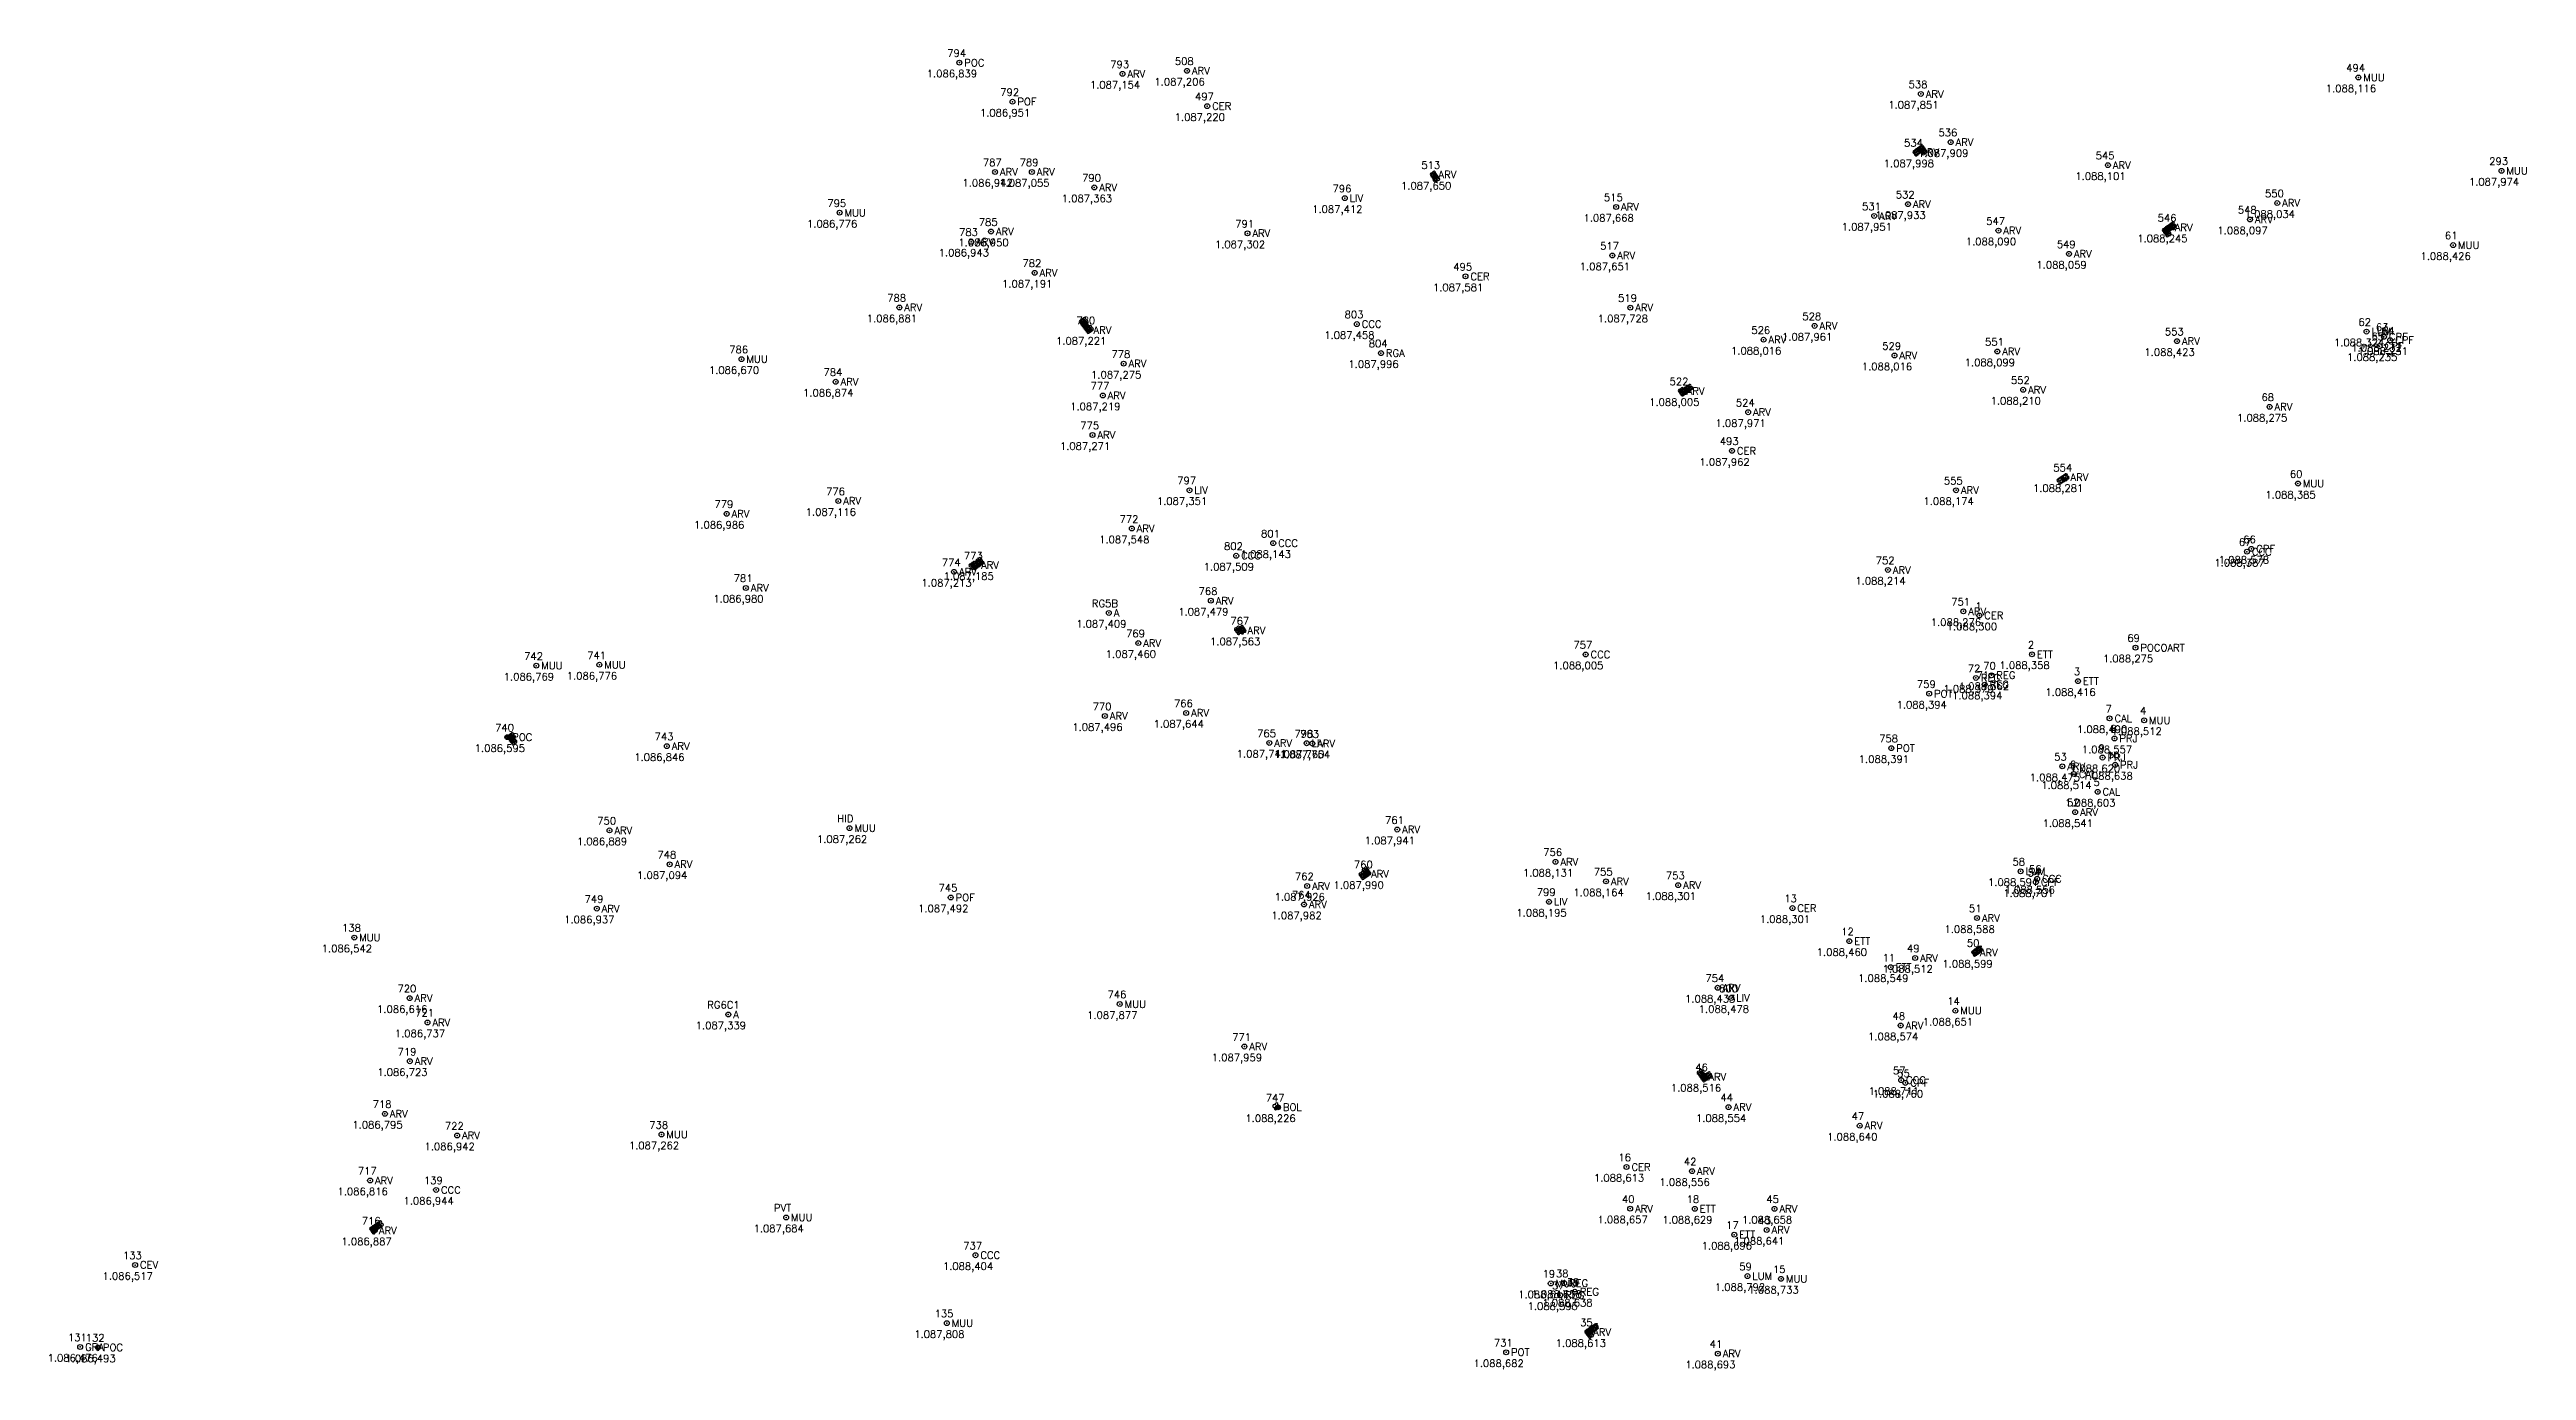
# Model space of a CAD drawing. Extents: x 190546 to 194941, y 8251022 to 8268833.
# Drawn here: x 194788.7 to 194940.7, y 8268713.2 to 8268794.3 of the extents above; entities that cross this region are included whole.
import ezdxf
from ezdxf.enums import TextEntityAlignment as Align

# ---------------------------------------------------------------- set-up
doc = ezdxf.new("R2010")
doc.units = 0
doc.header["$LTSCALE"] = 10
doc.header["$MEASUREMENT"] = 0
doc.linetypes.add('CONTINUO', pattern=[0])
doc.layers.get('0').update_dxf_attribs({"linetype": 'CONTINUOUS'})
for name, color, linetype in [('_IRRADIACAO', 7, 'CONTINUO'), ('TOP-REDE_ELÉTRICA_LUMINÁR0', 10, 'CONTINUOUS'), ('TOP-REDE_ELÉTRICA_POSTE-C0', 10, 'CONTINUOUS'), ('TOP-REDE_ÁGUA_POTÁVEL_REGI', 131, 'CONTINUOUS'), ('TOP-REDE_ÁGUAS_PLUVIAIS_BO', 170, 'CONTINUOUS'), ('TOP-ÁRVORE', 80, 'CONTINUOUS')]:
    doc.layers.add(name, color=color, linetype=linetype)
doc.styles.add('ARIAL', font='arial.ttf', dxfattribs={"height": 1.1})
doc.styles.add('ROMANS', font='romans', dxfattribs={"height": 0.2})
doc.styles.get("Standard").update_dxf_attribs({"font": 'txt.shx'})

# ---------------------------------------------------------------- blocks, each defined once
blk = doc.blocks.new('SIMB_CIRCULO')
at = {"color": 0, "linetype": 'CONTINUOUS'}
blk.add_circle((0, 0), 0.5, dxfattribs=at)
at = {"color": 0}
blk.add_point((0, 0), dxfattribs=at)
for tag in ['desc:', 'cota:', 'pto:']:
    blk.add_attdef(tag, (0, 0), '', height=1)
blk = doc.blocks.new('A$C4CAD4B8B')
at = {"layer": 'TOP-REDE_ELÉTRICA_POSTE-C0', "const_width": 0.1}
for points in [[(-1.2, 0), (-2.5, 0)], [(1.2, 0), (2.5, 0)]]:
    blk.add_lwpolyline(points, dxfattribs=at)
at = {"layer": 'TOP-REDE_ELÉTRICA_POSTE-C0'}
blk.add_circle((0, 0), 1.18, dxfattribs=at)
blk = doc.blocks.new('A$C49782D5F')
at = {"layer": 'TOP-ÁRVORE', "linetype": 'CONTINUOUS', "flags": 128}
blk.add_lwpolyline([(0.7, -1, 1.99215), (1, 0.7, 2.000068), (-0.7, 1, 2.000004), (-1, -0.7, 2.005032), (0.7, -1)], format="xyb", dxfattribs=at)
at = {"layer": 'TOP-ÁRVORE', "linetype": 'CONTINUOUS'}
blk.add_circle((0, 0), 0.275, dxfattribs=at)
blk = doc.blocks.new('A$C325C66AC')
at = {"layer": 'TOP-REDE_ELÉTRICA_LUMINÁR0'}
blk.add_circle((0, 0), 1.18, dxfattribs=at)
for radius, start, end in [(1.89, 57.5996, 129.0616), (1.53, 57.5996, 129.0616), (1.89, 237.5996, 309.0616), (1.53, 237.5996, 309.0616)]:
    blk.add_arc((0, 0), radius, start, end, dxfattribs=at)
blk = doc.blocks.new('A$C654D5053')
at = {"layer": 'TOP-REDE_ÁGUAS_PLUVIAIS_BO', "flags": 128}
blk.add_lwpolyline([(-1.2, 0.7), (-1.2, -0.7), (1.2, -0.7), (1.2, 0.7), (-1.2, 0.7)], dxfattribs=at)
at = {"layer": 'TOP-REDE_ÁGUAS_PLUVIAIS_BO', "style": 'ARIAL'}
blk.add_text('BL', height=1, dxfattribs=at).set_placement((0, 0), align=Align.CENTER)
blk = doc.blocks.new('A$C25073941')
at = {"layer": 'TOP-REDE_ÁGUA_POTÁVEL_REGI'}
blk.add_lwpolyline([(-1.5, 0.8), (-1.5, -0.8), (1.5, -0.8), (1.5, 0.8), (-1.5, 0.8)], dxfattribs=at)
at = {"layer": 'TOP-REDE_ÁGUA_POTÁVEL_REGI', "style": 'ARIAL'}
blk.add_text('REG', height=1, dxfattribs=at).set_placement((0, 0), align=Align.CENTER)

msp = doc.modelspace()

# ---------------------------------------------------------------- block references
at = {"layer": '_IRRADIACAO', "color": 4}
ref = msp.add_blockref('SIMB_CIRCULO', (194844.51, 8268793.5), dxfattribs=dict(at, xscale=0.3, yscale=0.3, zscale=0.3))
ref.add_attrib('PONTO', '794', (194843.76, 8268793.86), dxfattribs={"layer": '0', "color": 1, "height": 0.45, "style": 'ROMANS'})
ref.add_attrib('DESC', 'POC', (194844.81, 8268793.27), dxfattribs={"layer": '0', "color": 3, "height": 0.45, "style": 'ROMANS'})
ref.add_attrib('COTA', '1.086,839', (194842.51, 8268792.6), dxfattribs={"layer": '0', "color": 5, "height": 0.45, "style": 'ROMANS'})
ref = msp.add_blockref('SIMB_CIRCULO', (194854.52, 8268792.81), dxfattribs=dict(at, xscale=0.3, yscale=0.3, zscale=0.3))
ref.add_attrib('PONTO', '793', (194853.77, 8268793.17), dxfattribs={"layer": '0', "color": 1, "height": 0.45, "style": 'ROMANS'})
ref.add_attrib('DESC', 'ARV', (194854.82, 8268792.58), dxfattribs={"layer": '0', "color": 3, "height": 0.45, "style": 'ROMANS'})
ref.add_attrib('COTA', '1.087,154', (194852.52, 8268791.91), dxfattribs={"layer": '0', "color": 5, "height": 0.45, "style": 'ROMANS'})
ref = msp.add_blockref('SIMB_CIRCULO', (194858.48, 8268793), dxfattribs=dict(at, xscale=0.3, yscale=0.3, zscale=0.3))
ref.add_attrib('PONTO', '508', (194857.73, 8268793.36), dxfattribs={"layer": '0', "color": 1, "height": 0.45, "style": 'ROMANS'})
ref.add_attrib('DESC', 'ARV', (194858.78, 8268792.78), dxfattribs={"layer": '0', "color": 3, "height": 0.45, "style": 'ROMANS'})
ref.add_attrib('COTA', '1.087,206', (194856.48, 8268792.1), dxfattribs={"layer": '0', "color": 5, "height": 0.45, "style": 'ROMANS'})
ref = msp.add_blockref('SIMB_CIRCULO', (194930.36, 8268792.59), dxfattribs=dict(at, xscale=0.3, yscale=0.3, zscale=0.3))
ref.add_attrib('PONTO', '494', (194929.61, 8268792.95), dxfattribs={"layer": '0', "color": 1, "height": 0.45, "style": 'ROMANS'})
ref.add_attrib('DESC', 'MUU', (194930.66, 8268792.37), dxfattribs={"layer": '0', "color": 3, "height": 0.45, "style": 'ROMANS'})
ref.add_attrib('COTA', '1.088,116', (194928.36, 8268791.69), dxfattribs={"layer": '0', "color": 5, "height": 0.45, "style": 'ROMANS'})
ref = msp.add_blockref('SIMB_CIRCULO', (194847.77, 8268791.1), dxfattribs=dict(at, xscale=0.3, yscale=0.3, zscale=0.3))
ref.add_attrib('PONTO', '792', (194847.02, 8268791.46), dxfattribs={"layer": '0', "color": 1, "height": 0.45, "style": 'ROMANS'})
ref.add_attrib('DESC', 'POF', (194848.07, 8268790.88), dxfattribs={"layer": '0', "color": 3, "height": 0.45, "style": 'ROMANS'})
ref.add_attrib('COTA', '1.086,951', (194845.77, 8268790.2), dxfattribs={"layer": '0', "color": 5, "height": 0.45, "style": 'ROMANS'})
ref = msp.add_blockref('SIMB_CIRCULO', (194903.51, 8268791.58), dxfattribs=dict(at, xscale=0.3, yscale=0.3, zscale=0.3))
ref.add_attrib('PONTO', '538', (194902.76, 8268791.94), dxfattribs={"layer": '0', "color": 1, "height": 0.45, "style": 'ROMANS'})
ref.add_attrib('DESC', 'ARV', (194903.81, 8268791.35), dxfattribs={"layer": '0', "color": 3, "height": 0.45, "style": 'ROMANS'})
ref.add_attrib('COTA', '1.087,851', (194901.51, 8268790.68), dxfattribs={"layer": '0', "color": 5, "height": 0.45, "style": 'ROMANS'})
ref = msp.add_blockref('SIMB_CIRCULO', (194859.72, 8268790.83), dxfattribs=dict(at, xscale=0.3, yscale=0.3, zscale=0.3))
ref.add_attrib('PONTO', '497', (194858.97, 8268791.19), dxfattribs={"layer": '0', "color": 1, "height": 0.45, "style": 'ROMANS'})
ref.add_attrib('DESC', 'CER', (194860.02, 8268790.61), dxfattribs={"layer": '0', "color": 3, "height": 0.45, "style": 'ROMANS'})
ref.add_attrib('COTA', '1.087,220', (194857.72, 8268789.93), dxfattribs={"layer": '0', "color": 5, "height": 0.45, "style": 'ROMANS'})
ref = msp.add_blockref('SIMB_CIRCULO', (194903.23, 8268787.99), dxfattribs=dict(at, xscale=0.3, yscale=0.3, zscale=0.3))
ref.add_attrib('PONTO', '534', (194902.48, 8268788.35), dxfattribs={"layer": '0', "color": 1, "height": 0.45, "style": 'ROMANS'})
ref.add_attrib('DESC', 'ARV', (194903.53, 8268787.77), dxfattribs={"layer": '0', "color": 3, "height": 0.45, "style": 'ROMANS'})
ref.add_attrib('COTA', '1.087,998', (194901.23, 8268787.09), dxfattribs={"layer": '0', "color": 5, "height": 0.45, "style": 'ROMANS'})
ref = msp.add_blockref('SIMB_CIRCULO', (194905.34, 8268788.62), dxfattribs=dict(at, xscale=0.3, yscale=0.3, zscale=0.3))
ref.add_attrib('PONTO', '536', (194904.59, 8268788.98), dxfattribs={"layer": '0', "color": 1, "height": 0.45, "style": 'ROMANS'})
ref.add_attrib('DESC', 'ARV', (194905.64, 8268788.39), dxfattribs={"layer": '0', "color": 3, "height": 0.45, "style": 'ROMANS'})
ref.add_attrib('COTA', '1.087,909', (194903.34, 8268787.72), dxfattribs={"layer": '0', "color": 5, "height": 0.45, "style": 'ROMANS'})
ref = msp.add_blockref('SIMB_CIRCULO', (194846.7, 8268786.79), dxfattribs=dict(at, xscale=0.3, yscale=0.3, zscale=0.3))
ref.add_attrib('PONTO', '787', (194845.95, 8268787.15), dxfattribs={"layer": '0', "color": 1, "height": 0.45, "style": 'ROMANS'})
ref.add_attrib('DESC', 'ARV', (194847, 8268786.57), dxfattribs={"layer": '0', "color": 3, "height": 0.45, "style": 'ROMANS'})
ref.add_attrib('COTA', '1.086,942', (194844.7, 8268785.89), dxfattribs={"layer": '0', "color": 5, "height": 0.45, "style": 'ROMANS'})
ref = msp.add_blockref('SIMB_CIRCULO', (194848.96, 8268786.79), dxfattribs=dict(at, xscale=0.3, yscale=0.3, zscale=0.3))
ref.add_attrib('PONTO', '789', (194848.21, 8268787.15), dxfattribs={"layer": '0', "color": 1, "height": 0.45, "style": 'ROMANS'})
ref.add_attrib('DESC', 'ARV', (194849.26, 8268786.57), dxfattribs={"layer": '0', "color": 3, "height": 0.45, "style": 'ROMANS'})
ref.add_attrib('COTA', '1.087,055', (194846.96, 8268785.89), dxfattribs={"layer": '0', "color": 5, "height": 0.45, "style": 'ROMANS'})
ref = msp.add_blockref('SIMB_CIRCULO', (194873.61, 8268786.62), dxfattribs=dict(at, xscale=0.3, yscale=0.3, zscale=0.3))
ref.add_attrib('PONTO', '513', (194872.86, 8268786.98), dxfattribs={"layer": '0', "color": 1, "height": 0.45, "style": 'ROMANS'})
ref.add_attrib('DESC', 'ARV', (194873.91, 8268786.4), dxfattribs={"layer": '0', "color": 3, "height": 0.45, "style": 'ROMANS'})
ref.add_attrib('COTA', '1.087,650', (194871.61, 8268785.72), dxfattribs={"layer": '0', "color": 5, "height": 0.45, "style": 'ROMANS'})
ref = msp.add_blockref('SIMB_CIRCULO', (194914.99, 8268787.21), dxfattribs=dict(at, xscale=0.3, yscale=0.3, zscale=0.3))
ref.add_attrib('PONTO', '545', (194914.24, 8268787.57), dxfattribs={"layer": '0', "color": 1, "height": 0.45, "style": 'ROMANS'})
ref.add_attrib('DESC', 'ARV', (194915.29, 8268786.98), dxfattribs={"layer": '0', "color": 3, "height": 0.45, "style": 'ROMANS'})
ref.add_attrib('COTA', '1.088,101', (194912.99, 8268786.31), dxfattribs={"layer": '0', "color": 5, "height": 0.45, "style": 'ROMANS'})
ref = msp.add_blockref('SIMB_CIRCULO', (194939.14, 8268786.86), dxfattribs=dict(at, xscale=0.3, yscale=0.3, zscale=0.3))
ref.add_attrib('PONTO', '293', (194938.39, 8268787.22), dxfattribs={"layer": '0', "color": 1, "height": 0.45, "style": 'ROMANS'})
ref.add_attrib('DESC', 'MUU', (194939.44, 8268786.64), dxfattribs={"layer": '0', "color": 3, "height": 0.45, "style": 'ROMANS'})
ref.add_attrib('COTA', '1.087,974', (194937.14, 8268785.96), dxfattribs={"layer": '0', "color": 5, "height": 0.45, "style": 'ROMANS'})
ref = msp.add_blockref('SIMB_CIRCULO', (194852.79, 8268785.84), dxfattribs=dict(at, xscale=0.3, yscale=0.3, zscale=0.3))
ref.add_attrib('PONTO', '790', (194852.04, 8268786.2), dxfattribs={"layer": '0', "color": 1, "height": 0.45, "style": 'ROMANS'})
ref.add_attrib('DESC', 'ARV', (194853.09, 8268785.61), dxfattribs={"layer": '0', "color": 3, "height": 0.45, "style": 'ROMANS'})
ref.add_attrib('COTA', '1.087,363', (194850.79, 8268784.94), dxfattribs={"layer": '0', "color": 5, "height": 0.45, "style": 'ROMANS'})
ref = msp.add_blockref('SIMB_CIRCULO', (194868.16, 8268785.18), dxfattribs=dict(at, xscale=0.3, yscale=0.3, zscale=0.3))
ref.add_attrib('PONTO', '796', (194867.41, 8268785.54), dxfattribs={"layer": '0', "color": 1, "height": 0.45, "style": 'ROMANS'})
ref.add_attrib('DESC', 'LIV', (194868.46, 8268784.96), dxfattribs={"layer": '0', "color": 3, "height": 0.45, "style": 'ROMANS'})
ref.add_attrib('COTA', '1.087,412', (194866.16, 8268784.28), dxfattribs={"layer": '0', "color": 5, "height": 0.45, "style": 'ROMANS'})
ref = msp.add_blockref('SIMB_CIRCULO', (194837.16, 8268784.29), dxfattribs=dict(at, xscale=0.3, yscale=0.3, zscale=0.3))
ref.add_attrib('PONTO', '795', (194836.41, 8268784.64), dxfattribs={"layer": '0', "color": 1, "height": 0.45, "style": 'ROMANS'})
ref.add_attrib('DESC', 'MUU', (194837.46, 8268784.06), dxfattribs={"layer": '0', "color": 3, "height": 0.45, "style": 'ROMANS'})
ref.add_attrib('COTA', '1.086,776', (194835.16, 8268783.38), dxfattribs={"layer": '0', "color": 5, "height": 0.45, "style": 'ROMANS'})
ref = msp.add_blockref('SIMB_CIRCULO', (194884.81, 8268784.64), dxfattribs=dict(at, xscale=0.3, yscale=0.3, zscale=0.3))
ref.add_attrib('PONTO', '515', (194884.06, 8268785), dxfattribs={"layer": '0', "color": 1, "height": 0.45, "style": 'ROMANS'})
ref.add_attrib('DESC', 'ARV', (194885.11, 8268784.42), dxfattribs={"layer": '0', "color": 3, "height": 0.45, "style": 'ROMANS'})
ref.add_attrib('COTA', '1.087,668', (194882.81, 8268783.74), dxfattribs={"layer": '0', "color": 5, "height": 0.45, "style": 'ROMANS'})
ref = msp.add_blockref('SIMB_CIRCULO', (194900.65, 8268784.09), dxfattribs=dict(at, xscale=0.3, yscale=0.3, zscale=0.3))
ref.add_attrib('PONTO', '531', (194899.9, 8268784.45), dxfattribs={"layer": '0', "color": 1, "height": 0.45, "style": 'ROMANS'})
ref.add_attrib('DESC', 'ARV', (194900.95, 8268783.86), dxfattribs={"layer": '0', "color": 3, "height": 0.45, "style": 'ROMANS'})
ref.add_attrib('COTA', '1.087,951', (194898.65, 8268783.19), dxfattribs={"layer": '0', "color": 5, "height": 0.45, "style": 'ROMANS'})
ref = msp.add_blockref('SIMB_CIRCULO', (194902.72, 8268784.81), dxfattribs=dict(at, xscale=0.3, yscale=0.3, zscale=0.3))
ref.add_attrib('PONTO', '532', (194901.97, 8268785.17), dxfattribs={"layer": '0', "color": 1, "height": 0.45, "style": 'ROMANS'})
ref.add_attrib('DESC', 'ARV', (194903.02, 8268784.58), dxfattribs={"layer": '0', "color": 3, "height": 0.45, "style": 'ROMANS'})
ref.add_attrib('COTA', '1.087,933', (194900.72, 8268783.91), dxfattribs={"layer": '0', "color": 5, "height": 0.45, "style": 'ROMANS'})
ref = msp.add_blockref('SIMB_CIRCULO', (194918.79, 8268783.38), dxfattribs=dict(at, xscale=0.3, yscale=0.3, zscale=0.3))
ref.add_attrib('PONTO', '546', (194918.04, 8268783.74), dxfattribs={"layer": '0', "color": 1, "height": 0.45, "style": 'ROMANS'})
ref.add_attrib('DESC', 'ARV', (194919.09, 8268783.16), dxfattribs={"layer": '0', "color": 3, "height": 0.45, "style": 'ROMANS'})
ref.add_attrib('COTA', '1.088,245', (194916.79, 8268782.48), dxfattribs={"layer": '0', "color": 5, "height": 0.45, "style": 'ROMANS'})
ref = msp.add_blockref('SIMB_CIRCULO', (194923.71, 8268783.87), dxfattribs=dict(at, xscale=0.3, yscale=0.3, zscale=0.3))
ref.add_attrib('PONTO', '548', (194922.96, 8268784.23), dxfattribs={"layer": '0', "color": 1, "height": 0.45, "style": 'ROMANS'})
ref.add_attrib('DESC', 'ARV', (194924.01, 8268783.65), dxfattribs={"layer": '0', "color": 3, "height": 0.45, "style": 'ROMANS'})
ref.add_attrib('COTA', '1.088,097', (194921.71, 8268782.97), dxfattribs={"layer": '0', "color": 5, "height": 0.45, "style": 'ROMANS'})
ref = msp.add_blockref('SIMB_CIRCULO', (194925.38, 8268784.88), dxfattribs=dict(at, xscale=0.3, yscale=0.3, zscale=0.3))
ref.add_attrib('PONTO', '550', (194924.63, 8268785.24), dxfattribs={"layer": '0', "color": 1, "height": 0.45, "style": 'ROMANS'})
ref.add_attrib('DESC', 'ARV', (194925.68, 8268784.66), dxfattribs={"layer": '0', "color": 3, "height": 0.45, "style": 'ROMANS'})
ref.add_attrib('COTA', '1.088,034', (194923.38, 8268783.98), dxfattribs={"layer": '0', "color": 5, "height": 0.45, "style": 'ROMANS'})
ref = msp.add_blockref('SIMB_CIRCULO', (194845.24, 8268782.5), dxfattribs=dict(at, xscale=0.3, yscale=0.3, zscale=0.3))
ref.add_attrib('PONTO', '783', (194844.49, 8268782.87), dxfattribs={"layer": '0', "color": 1, "height": 0.45, "style": 'ROMANS'})
ref.add_attrib('DESC', 'ARV', (194845.54, 8268782.28), dxfattribs={"layer": '0', "color": 3, "height": 0.45, "style": 'ROMANS'})
ref.add_attrib('COTA', '1.086,943', (194843.24, 8268781.61), dxfattribs={"layer": '0', "color": 5, "height": 0.45, "style": 'ROMANS'})
ref = msp.add_blockref('SIMB_CIRCULO', (194846.45, 8268783.13), dxfattribs=dict(at, xscale=0.3, yscale=0.3, zscale=0.3))
ref.add_attrib('PONTO', '785', (194845.7, 8268783.49), dxfattribs={"layer": '0', "color": 1, "height": 0.45, "style": 'ROMANS'})
ref.add_attrib('DESC', 'ARV', (194846.75, 8268782.91), dxfattribs={"layer": '0', "color": 3, "height": 0.45, "style": 'ROMANS'})
ref.add_attrib('COTA', '1.086,950', (194844.45, 8268782.23), dxfattribs={"layer": '0', "color": 5, "height": 0.45, "style": 'ROMANS'})
ref = msp.add_blockref('SIMB_CIRCULO', (194862.19, 8268783.02), dxfattribs=dict(at, xscale=0.3, yscale=0.3, zscale=0.3))
ref.add_attrib('PONTO', '791', (194861.44, 8268783.38), dxfattribs={"layer": '0', "color": 1, "height": 0.45, "style": 'ROMANS'})
ref.add_attrib('DESC', 'ARV', (194862.49, 8268782.8), dxfattribs={"layer": '0', "color": 3, "height": 0.45, "style": 'ROMANS'})
ref.add_attrib('COTA', '1.087,302', (194860.19, 8268782.12), dxfattribs={"layer": '0', "color": 5, "height": 0.45, "style": 'ROMANS'})
ref = msp.add_blockref('SIMB_CIRCULO', (194908.27, 8268783.19), dxfattribs=dict(at, xscale=0.3, yscale=0.3, zscale=0.3))
ref.add_attrib('PONTO', '547', (194907.52, 8268783.55), dxfattribs={"layer": '0', "color": 1, "height": 0.45, "style": 'ROMANS'})
ref.add_attrib('DESC', 'ARV', (194908.57, 8268782.97), dxfattribs={"layer": '0', "color": 3, "height": 0.45, "style": 'ROMANS'})
ref.add_attrib('COTA', '1.088,090', (194906.27, 8268782.29), dxfattribs={"layer": '0', "color": 5, "height": 0.45, "style": 'ROMANS'})
ref = msp.add_blockref('SIMB_CIRCULO', (194936.17, 8268782.3), dxfattribs=dict(at, xscale=0.3, yscale=0.3, zscale=0.3))
ref.add_attrib('PONTO', '61', (194935.67, 8268782.66), dxfattribs={"layer": '0', "color": 1, "height": 0.45, "style": 'ROMANS'})
ref.add_attrib('DESC', 'MUU', (194936.47, 8268782.07), dxfattribs={"layer": '0', "color": 3, "height": 0.45, "style": 'ROMANS'})
ref.add_attrib('COTA', '1.088,426', (194934.17, 8268781.4), dxfattribs={"layer": '0', "color": 5, "height": 0.45, "style": 'ROMANS'})
ref = msp.add_blockref('SIMB_CIRCULO', (194849.13, 8268780.6), dxfattribs=dict(at, xscale=0.3, yscale=0.3, zscale=0.3))
ref.add_attrib('PONTO', '782', (194848.38, 8268780.96), dxfattribs={"layer": '0', "color": 1, "height": 0.45, "style": 'ROMANS'})
ref.add_attrib('DESC', 'ARV', (194849.43, 8268780.37), dxfattribs={"layer": '0', "color": 3, "height": 0.45, "style": 'ROMANS'})
ref.add_attrib('COTA', '1.087,191', (194847.13, 8268779.7), dxfattribs={"layer": '0', "color": 5, "height": 0.45, "style": 'ROMANS'})
ref = msp.add_blockref('SIMB_CIRCULO', (194875.57, 8268780.38), dxfattribs=dict(at, xscale=0.3, yscale=0.3, zscale=0.3))
ref.add_attrib('PONTO', '495', (194874.82, 8268780.74), dxfattribs={"layer": '0', "color": 1, "height": 0.45, "style": 'ROMANS'})
ref.add_attrib('DESC', 'CER', (194875.87, 8268780.15), dxfattribs={"layer": '0', "color": 3, "height": 0.45, "style": 'ROMANS'})
ref.add_attrib('COTA', '1.087,581', (194873.57, 8268779.48), dxfattribs={"layer": '0', "color": 5, "height": 0.45, "style": 'ROMANS'})
ref = msp.add_blockref('SIMB_CIRCULO', (194884.58, 8268781.66), dxfattribs=dict(at, xscale=0.3, yscale=0.3, zscale=0.3))
ref.add_attrib('PONTO', '517', (194883.83, 8268782.02), dxfattribs={"layer": '0', "color": 1, "height": 0.45, "style": 'ROMANS'})
ref.add_attrib('DESC', 'ARV', (194884.88, 8268781.44), dxfattribs={"layer": '0', "color": 3, "height": 0.45, "style": 'ROMANS'})
ref.add_attrib('COTA', '1.087,651', (194882.58, 8268780.76), dxfattribs={"layer": '0', "color": 5, "height": 0.45, "style": 'ROMANS'})
ref = msp.add_blockref('SIMB_CIRCULO', (194912.6, 8268781.76), dxfattribs=dict(at, xscale=0.3, yscale=0.3, zscale=0.3))
ref.add_attrib('PONTO', '549', (194911.85, 8268782.12), dxfattribs={"layer": '0', "color": 1, "height": 0.45, "style": 'ROMANS'})
ref.add_attrib('DESC', 'ARV', (194912.9, 8268781.54), dxfattribs={"layer": '0', "color": 3, "height": 0.45, "style": 'ROMANS'})
ref.add_attrib('COTA', '1.088,059', (194910.6, 8268780.86), dxfattribs={"layer": '0', "color": 5, "height": 0.45, "style": 'ROMANS'})
ref = msp.add_blockref('SIMB_CIRCULO', (194840.83, 8268778.47), dxfattribs=dict(at, xscale=0.3, yscale=0.3, zscale=0.3))
ref.add_attrib('PONTO', '788', (194840.08, 8268778.83), dxfattribs={"layer": '0', "color": 1, "height": 0.45, "style": 'ROMANS'})
ref.add_attrib('DESC', 'ARV', (194841.13, 8268778.25), dxfattribs={"layer": '0', "color": 3, "height": 0.45, "style": 'ROMANS'})
ref.add_attrib('COTA', '1.086,881', (194838.83, 8268777.57), dxfattribs={"layer": '0', "color": 5, "height": 0.45, "style": 'ROMANS'})
ref = msp.add_blockref('SIMB_CIRCULO', (194868.9, 8268777.45), dxfattribs=dict(at, xscale=0.3, yscale=0.3, zscale=0.3))
ref.add_attrib('PONTO', '803', (194868.15, 8268777.81), dxfattribs={"layer": '0', "color": 1, "height": 0.45, "style": 'ROMANS'})
ref.add_attrib('DESC', 'CCC', (194869.2, 8268777.23), dxfattribs={"layer": '0', "color": 3, "height": 0.45, "style": 'ROMANS'})
ref.add_attrib('COTA', '1.087,458', (194866.9, 8268776.55), dxfattribs={"layer": '0', "color": 5, "height": 0.45, "style": 'ROMANS'})
ref = msp.add_blockref('SIMB_CIRCULO', (194885.68, 8268778.46), dxfattribs=dict(at, xscale=0.3, yscale=0.3, zscale=0.3))
ref.add_attrib('PONTO', '519', (194884.93, 8268778.82), dxfattribs={"layer": '0', "color": 1, "height": 0.45, "style": 'ROMANS'})
ref.add_attrib('DESC', 'ARV', (194885.98, 8268778.24), dxfattribs={"layer": '0', "color": 3, "height": 0.45, "style": 'ROMANS'})
ref.add_attrib('COTA', '1.087,728', (194883.68, 8268777.56), dxfattribs={"layer": '0', "color": 5, "height": 0.45, "style": 'ROMANS'})
ref = msp.add_blockref('SIMB_CIRCULO', (194896.99, 8268777.34), dxfattribs=dict(at, xscale=0.3, yscale=0.3, zscale=0.3))
ref.add_attrib('PONTO', '528', (194896.24, 8268777.7), dxfattribs={"layer": '0', "color": 1, "height": 0.45, "style": 'ROMANS'})
ref.add_attrib('DESC', 'ARV', (194897.29, 8268777.11), dxfattribs={"layer": '0', "color": 3, "height": 0.45, "style": 'ROMANS'})
ref.add_attrib('COTA', '1.087,961', (194894.99, 8268776.44), dxfattribs={"layer": '0', "color": 5, "height": 0.45, "style": 'ROMANS'})
ref = msp.add_blockref('SIMB_CIRCULO', (194852.44, 8268777.09), dxfattribs=dict(at, xscale=0.3, yscale=0.3, zscale=0.3))
ref.add_attrib('PONTO', '780', (194851.69, 8268777.45), dxfattribs={"layer": '0', "color": 1, "height": 0.45, "style": 'ROMANS'})
ref.add_attrib('DESC', 'ARV', (194852.74, 8268776.86), dxfattribs={"layer": '0', "color": 3, "height": 0.45, "style": 'ROMANS'})
ref.add_attrib('COTA', '1.087,221', (194850.44, 8268776.19), dxfattribs={"layer": '0', "color": 5, "height": 0.45, "style": 'ROMANS'})
ref = msp.add_blockref('SIMB_CIRCULO', (194893.86, 8268776.49), dxfattribs=dict(at, xscale=0.3, yscale=0.3, zscale=0.3))
ref.add_attrib('PONTO', '526', (194893.11, 8268776.85), dxfattribs={"layer": '0', "color": 1, "height": 0.45, "style": 'ROMANS'})
ref.add_attrib('DESC', 'ARV', (194894.16, 8268776.27), dxfattribs={"layer": '0', "color": 3, "height": 0.45, "style": 'ROMANS'})
ref.add_attrib('COTA', '1.088,016', (194891.86, 8268775.59), dxfattribs={"layer": '0', "color": 5, "height": 0.45, "style": 'ROMANS'})
ref = msp.add_blockref('SIMB_CIRCULO', (194919.23, 8268776.4), dxfattribs=dict(at, xscale=0.3, yscale=0.3, zscale=0.3))
ref.add_attrib('PONTO', '553', (194918.48, 8268776.76), dxfattribs={"layer": '0', "color": 1, "height": 0.45, "style": 'ROMANS'})
ref.add_attrib('DESC', 'ARV', (194919.53, 8268776.18), dxfattribs={"layer": '0', "color": 3, "height": 0.45, "style": 'ROMANS'})
ref.add_attrib('COTA', '1.088,423', (194917.23, 8268775.5), dxfattribs={"layer": '0', "color": 5, "height": 0.45, "style": 'ROMANS'})
ref = msp.add_blockref('SIMB_CIRCULO', (194930.86, 8268776.99), dxfattribs=dict(at, xscale=0.3, yscale=0.3, zscale=0.3))
ref.add_attrib('PONTO', '62', (194930.36, 8268777.35), dxfattribs={"layer": '0', "color": 1, "height": 0.45, "style": 'ROMANS'})
ref.add_attrib('DESC', 'LUM', (194931.16, 8268776.77), dxfattribs={"layer": '0', "color": 3, "height": 0.45, "style": 'ROMANS'})
ref.add_attrib('COTA', '1.088,324', (194928.86, 8268776.09), dxfattribs={"layer": '0', "color": 5, "height": 0.45, "style": 'ROMANS'})
ref = msp.add_blockref('SIMB_CIRCULO', (194931.66, 8268776.1), dxfattribs=dict(at, xscale=0.3, yscale=0.3, zscale=0.3))
ref.add_attrib('PONTO', '65', (194931.16, 8268776.46), dxfattribs={"layer": '0', "color": 1, "height": 0.45, "style": 'ROMANS'})
ref.add_attrib('DESC', 'CPF', (194931.96, 8268775.88), dxfattribs={"layer": '0', "color": 3, "height": 0.45, "style": 'ROMANS'})
ref.add_attrib('COTA', '1.088,235', (194929.66, 8268775.2), dxfattribs={"layer": '0', "color": 5, "height": 0.45, "style": 'ROMANS'})
ref = msp.add_blockref('SIMB_CIRCULO', (194931.93, 8268776.67), dxfattribs=dict(at, xscale=0.3, yscale=0.3, zscale=0.3))
ref.add_attrib('PONTO', '63', (194931.43, 8268777.03), dxfattribs={"layer": '0', "color": 1, "height": 0.45, "style": 'ROMANS'})
ref.add_attrib('DESC', 'CPF', (194932.23, 8268776.45), dxfattribs={"layer": '0', "color": 3, "height": 0.45, "style": 'ROMANS'})
ref.add_attrib('COTA', '1.088,232', (194929.93, 8268775.77), dxfattribs={"layer": '0', "color": 5, "height": 0.45, "style": 'ROMANS'})
ref = msp.add_blockref('SIMB_CIRCULO', (194932.31, 8268776.46), dxfattribs=dict(at, xscale=0.3, yscale=0.3, zscale=0.3))
ref.add_attrib('PONTO', '64', (194931.81, 8268776.82), dxfattribs={"layer": '0', "color": 1, "height": 0.45, "style": 'ROMANS'})
ref.add_attrib('DESC', 'CPF', (194932.61, 8268776.24), dxfattribs={"layer": '0', "color": 3, "height": 0.45, "style": 'ROMANS'})
ref.add_attrib('COTA', '1.088,231', (194930.31, 8268775.56), dxfattribs={"layer": '0', "color": 5, "height": 0.45, "style": 'ROMANS'})
ref = msp.add_blockref('SIMB_CIRCULO', (194831.14, 8268775.3), dxfattribs=dict(at, xscale=0.3, yscale=0.3, zscale=0.3))
ref.add_attrib('PONTO', '786', (194830.39, 8268775.66), dxfattribs={"layer": '0', "color": 1, "height": 0.45, "style": 'ROMANS'})
ref.add_attrib('DESC', 'MUU', (194831.44, 8268775.08), dxfattribs={"layer": '0', "color": 3, "height": 0.45, "style": 'ROMANS'})
ref.add_attrib('COTA', '1.086,670', (194829.14, 8268774.4), dxfattribs={"layer": '0', "color": 5, "height": 0.45, "style": 'ROMANS'})
ref = msp.add_blockref('SIMB_CIRCULO', (194854.59, 8268775.02), dxfattribs=dict(at, xscale=0.3, yscale=0.3, zscale=0.3))
ref.add_attrib('PONTO', '778', (194853.84, 8268775.38), dxfattribs={"layer": '0', "color": 1, "height": 0.45, "style": 'ROMANS'})
ref.add_attrib('DESC', 'ARV', (194854.89, 8268774.8), dxfattribs={"layer": '0', "color": 3, "height": 0.45, "style": 'ROMANS'})
ref.add_attrib('COTA', '1.087,275', (194852.59, 8268774.12), dxfattribs={"layer": '0', "color": 5, "height": 0.45, "style": 'ROMANS'})
ref = msp.add_blockref('SIMB_CIRCULO', (194870.38, 8268775.67), dxfattribs=dict(at, xscale=0.3, yscale=0.3, zscale=0.3))
ref.add_attrib('PONTO', '804', (194869.63, 8268776.03), dxfattribs={"layer": '0', "color": 1, "height": 0.45, "style": 'ROMANS'})
ref.add_attrib('DESC', 'RGA', (194870.68, 8268775.45), dxfattribs={"layer": '0', "color": 3, "height": 0.45, "style": 'ROMANS'})
ref.add_attrib('COTA', '1.087,996', (194868.38, 8268774.77), dxfattribs={"layer": '0', "color": 5, "height": 0.45, "style": 'ROMANS'})
ref = msp.add_blockref('SIMB_CIRCULO', (194901.89, 8268775.52), dxfattribs=dict(at, xscale=0.3, yscale=0.3, zscale=0.3))
ref.add_attrib('PONTO', '529', (194901.14, 8268775.88), dxfattribs={"layer": '0', "color": 1, "height": 0.45, "style": 'ROMANS'})
ref.add_attrib('DESC', 'ARV', (194902.19, 8268775.29), dxfattribs={"layer": '0', "color": 3, "height": 0.45, "style": 'ROMANS'})
ref.add_attrib('COTA', '1.088,016', (194899.89, 8268774.62), dxfattribs={"layer": '0', "color": 5, "height": 0.45, "style": 'ROMANS'})
ref = msp.add_blockref('SIMB_CIRCULO', (194908.2, 8268775.77), dxfattribs=dict(at, xscale=0.3, yscale=0.3, zscale=0.3))
ref.add_attrib('PONTO', '551', (194907.45, 8268776.13), dxfattribs={"layer": '0', "color": 1, "height": 0.45, "style": 'ROMANS'})
ref.add_attrib('DESC', 'ARV', (194908.5, 8268775.55), dxfattribs={"layer": '0', "color": 3, "height": 0.45, "style": 'ROMANS'})
ref.add_attrib('COTA', '1.088,099', (194906.2, 8268774.87), dxfattribs={"layer": '0', "color": 5, "height": 0.45, "style": 'ROMANS'})
ref = msp.add_blockref('SIMB_CIRCULO', (194836.92, 8268773.91), dxfattribs=dict(at, xscale=0.3, yscale=0.3, zscale=0.3))
ref.add_attrib('PONTO', '784', (194836.17, 8268774.27), dxfattribs={"layer": '0', "color": 1, "height": 0.45, "style": 'ROMANS'})
ref.add_attrib('DESC', 'ARV', (194837.22, 8268773.69), dxfattribs={"layer": '0', "color": 3, "height": 0.45, "style": 'ROMANS'})
ref.add_attrib('COTA', '1.086,874', (194834.92, 8268773.01), dxfattribs={"layer": '0', "color": 5, "height": 0.45, "style": 'ROMANS'})
ref = msp.add_blockref('SIMB_CIRCULO', (194853.31, 8268773.07), dxfattribs=dict(at, xscale=0.3, yscale=0.3, zscale=0.3))
ref.add_attrib('PONTO', '777', (194852.56, 8268773.43), dxfattribs={"layer": '0', "color": 1, "height": 0.45, "style": 'ROMANS'})
ref.add_attrib('DESC', 'ARV', (194853.61, 8268772.84), dxfattribs={"layer": '0', "color": 3, "height": 0.45, "style": 'ROMANS'})
ref.add_attrib('COTA', '1.087,219', (194851.31, 8268772.17), dxfattribs={"layer": '0', "color": 5, "height": 0.45, "style": 'ROMANS'})
ref = msp.add_blockref('SIMB_CIRCULO', (194888.84, 8268773.34), dxfattribs=dict(at, xscale=0.3, yscale=0.3, zscale=0.3))
ref.add_attrib('PONTO', '522', (194888.09, 8268773.7), dxfattribs={"layer": '0', "color": 1, "height": 0.45, "style": 'ROMANS'})
ref.add_attrib('DESC', 'ARV', (194889.14, 8268773.11), dxfattribs={"layer": '0', "color": 3, "height": 0.45, "style": 'ROMANS'})
ref.add_attrib('COTA', '1.088,005', (194886.84, 8268772.44), dxfattribs={"layer": '0', "color": 5, "height": 0.45, "style": 'ROMANS'})
ref = msp.add_blockref('SIMB_CIRCULO', (194909.79, 8268773.42), dxfattribs=dict(at, xscale=0.3, yscale=0.3, zscale=0.3))
ref.add_attrib('PONTO', '552', (194909.04, 8268773.78), dxfattribs={"layer": '0', "color": 1, "height": 0.45, "style": 'ROMANS'})
ref.add_attrib('DESC', 'ARV', (194910.09, 8268773.19), dxfattribs={"layer": '0', "color": 3, "height": 0.45, "style": 'ROMANS'})
ref.add_attrib('COTA', '1.088,210', (194907.79, 8268772.51), dxfattribs={"layer": '0', "color": 5, "height": 0.45, "style": 'ROMANS'})
ref = msp.add_blockref('SIMB_CIRCULO', (194892.91, 8268772.04), dxfattribs=dict(at, xscale=0.3, yscale=0.3, zscale=0.3))
ref.add_attrib('PONTO', '524', (194892.16, 8268772.4), dxfattribs={"layer": '0', "color": 1, "height": 0.45, "style": 'ROMANS'})
ref.add_attrib('DESC', 'ARV', (194893.21, 8268771.82), dxfattribs={"layer": '0', "color": 3, "height": 0.45, "style": 'ROMANS'})
ref.add_attrib('COTA', '1.087,971', (194890.91, 8268771.14), dxfattribs={"layer": '0', "color": 5, "height": 0.45, "style": 'ROMANS'})
ref = msp.add_blockref('SIMB_CIRCULO', (194924.91, 8268772.37), dxfattribs=dict(at, xscale=0.3, yscale=0.3, zscale=0.3))
ref.add_attrib('PONTO', '68', (194924.41, 8268772.73), dxfattribs={"layer": '0', "color": 1, "height": 0.45, "style": 'ROMANS'})
ref.add_attrib('DESC', 'ARV', (194925.21, 8268772.15), dxfattribs={"layer": '0', "color": 3, "height": 0.45, "style": 'ROMANS'})
ref.add_attrib('COTA', '1.088,275', (194922.91, 8268771.47), dxfattribs={"layer": '0', "color": 5, "height": 0.45, "style": 'ROMANS'})
ref = msp.add_blockref('SIMB_CIRCULO', (194852.68, 8268770.64), dxfattribs=dict(at, xscale=0.3, yscale=0.3, zscale=0.3))
ref.add_attrib('PONTO', '775', (194851.93, 8268771), dxfattribs={"layer": '0', "color": 1, "height": 0.45, "style": 'ROMANS'})
ref.add_attrib('DESC', 'ARV', (194852.98, 8268770.42), dxfattribs={"layer": '0', "color": 3, "height": 0.45, "style": 'ROMANS'})
ref.add_attrib('COTA', '1.087,271', (194850.68, 8268769.74), dxfattribs={"layer": '0', "color": 5, "height": 0.45, "style": 'ROMANS'})
ref = msp.add_blockref('SIMB_CIRCULO', (194891.92, 8268769.67), dxfattribs=dict(at, xscale=0.3, yscale=0.3, zscale=0.3))
ref.add_attrib('PONTO', '493', (194891.17, 8268770.03), dxfattribs={"layer": '0', "color": 1, "height": 0.45, "style": 'ROMANS'})
ref.add_attrib('DESC', 'CER', (194892.22, 8268769.44), dxfattribs={"layer": '0', "color": 3, "height": 0.45, "style": 'ROMANS'})
ref.add_attrib('COTA', '1.087,962', (194889.92, 8268768.76), dxfattribs={"layer": '0', "color": 5, "height": 0.45, "style": 'ROMANS'})
ref = msp.add_blockref('SIMB_CIRCULO', (194858.63, 8268767.25), dxfattribs=dict(at, xscale=0.3, yscale=0.3, zscale=0.3))
ref.add_attrib('PONTO', '797', (194857.88, 8268767.62), dxfattribs={"layer": '0', "color": 1, "height": 0.45, "style": 'ROMANS'})
ref.add_attrib('DESC', 'LIV', (194858.93, 8268767.03), dxfattribs={"layer": '0', "color": 3, "height": 0.45, "style": 'ROMANS'})
ref.add_attrib('COTA', '1.087,351', (194856.63, 8268766.36), dxfattribs={"layer": '0', "color": 5, "height": 0.45, "style": 'ROMANS'})
ref = msp.add_blockref('SIMB_CIRCULO', (194905.67, 8268767.25), dxfattribs=dict(at, xscale=0.3, yscale=0.3, zscale=0.3))
ref.add_attrib('PONTO', '555', (194904.92, 8268767.61), dxfattribs={"layer": '0', "color": 1, "height": 0.45, "style": 'ROMANS'})
ref.add_attrib('DESC', 'ARV', (194905.97, 8268767.03), dxfattribs={"layer": '0', "color": 3, "height": 0.45, "style": 'ROMANS'})
ref.add_attrib('COTA', '1.088,174', (194903.67, 8268766.35), dxfattribs={"layer": '0', "color": 5, "height": 0.45, "style": 'ROMANS'})
ref = msp.add_blockref('SIMB_CIRCULO', (194912.39, 8268768.05), dxfattribs=dict(at, xscale=0.3, yscale=0.3, zscale=0.3))
ref.add_attrib('PONTO', '554', (194911.64, 8268768.41), dxfattribs={"layer": '0', "color": 1, "height": 0.45, "style": 'ROMANS'})
ref.add_attrib('DESC', 'ARV', (194912.69, 8268767.82), dxfattribs={"layer": '0', "color": 3, "height": 0.45, "style": 'ROMANS'})
ref.add_attrib('COTA', '1.088,281', (194910.39, 8268767.15), dxfattribs={"layer": '0', "color": 5, "height": 0.45, "style": 'ROMANS'})
ref = msp.add_blockref('SIMB_CIRCULO', (194926.65, 8268767.66), dxfattribs=dict(at, xscale=0.3, yscale=0.3, zscale=0.3))
ref.add_attrib('PONTO', '60', (194926.15, 8268768.02), dxfattribs={"layer": '0', "color": 1, "height": 0.45, "style": 'ROMANS'})
ref.add_attrib('DESC', 'MUU', (194926.95, 8268767.43), dxfattribs={"layer": '0', "color": 3, "height": 0.45, "style": 'ROMANS'})
ref.add_attrib('COTA', '1.088,385', (194924.65, 8268766.75), dxfattribs={"layer": '0', "color": 5, "height": 0.45, "style": 'ROMANS'})
ref = msp.add_blockref('SIMB_CIRCULO', (194830.23, 8268765.8), dxfattribs=dict(at, xscale=0.3, yscale=0.3, zscale=0.3))
ref.add_attrib('PONTO', '779', (194829.48, 8268766.17), dxfattribs={"layer": '0', "color": 1, "height": 0.45, "style": 'ROMANS'})
ref.add_attrib('DESC', 'ARV', (194830.53, 8268765.58), dxfattribs={"layer": '0', "color": 3, "height": 0.45, "style": 'ROMANS'})
ref.add_attrib('COTA', '1.086,986', (194828.23, 8268764.9), dxfattribs={"layer": '0', "color": 5, "height": 0.45, "style": 'ROMANS'})
ref = msp.add_blockref('SIMB_CIRCULO', (194837.08, 8268766.59), dxfattribs=dict(at, xscale=0.3, yscale=0.3, zscale=0.3))
ref.add_attrib('PONTO', '776', (194836.33, 8268766.95), dxfattribs={"layer": '0', "color": 1, "height": 0.45, "style": 'ROMANS'})
ref.add_attrib('DESC', 'ARV', (194837.38, 8268766.37), dxfattribs={"layer": '0', "color": 3, "height": 0.45, "style": 'ROMANS'})
ref.add_attrib('COTA', '1.087,116', (194835.08, 8268765.69), dxfattribs={"layer": '0', "color": 5, "height": 0.45, "style": 'ROMANS'})
ref = msp.add_blockref('SIMB_CIRCULO', (194855.09, 8268764.9), dxfattribs=dict(at, xscale=0.3, yscale=0.3, zscale=0.3))
ref.add_attrib('PONTO', '772', (194854.34, 8268765.26), dxfattribs={"layer": '0', "color": 1, "height": 0.45, "style": 'ROMANS'})
ref.add_attrib('DESC', 'ARV', (194855.39, 8268764.67), dxfattribs={"layer": '0', "color": 3, "height": 0.45, "style": 'ROMANS'})
ref.add_attrib('COTA', '1.087,548', (194853.09, 8268764), dxfattribs={"layer": '0', "color": 5, "height": 0.45, "style": 'ROMANS'})
ref = msp.add_blockref('SIMB_CIRCULO', (194863.77, 8268764), dxfattribs=dict(at, xscale=0.3, yscale=0.3, zscale=0.3))
ref.add_attrib('PONTO', '801', (194863.02, 8268764.36), dxfattribs={"layer": '0', "color": 1, "height": 0.45, "style": 'ROMANS'})
ref.add_attrib('DESC', 'CCC', (194864.07, 8268763.78), dxfattribs={"layer": '0', "color": 3, "height": 0.45, "style": 'ROMANS'})
ref.add_attrib('COTA', '1.088,143', (194861.77, 8268763.1), dxfattribs={"layer": '0', "color": 5, "height": 0.45, "style": 'ROMANS'})
ref = msp.add_blockref('SIMB_CIRCULO', (194923.79, 8268763.65), dxfattribs=dict(at, xscale=0.3, yscale=0.3, zscale=0.3))
ref.add_attrib('PONTO', '66', (194923.29, 8268764.01), dxfattribs={"layer": '0', "color": 1, "height": 0.45, "style": 'ROMANS'})
ref.add_attrib('DESC', 'CPF', (194924.09, 8268763.43), dxfattribs={"layer": '0', "color": 3, "height": 0.45, "style": 'ROMANS'})
ref.add_attrib('COTA', '1.088,578', (194921.79, 8268762.75), dxfattribs={"layer": '0', "color": 5, "height": 0.45, "style": 'ROMANS'})
ref = msp.add_blockref('SIMB_CIRCULO', (194844.18, 8268762.24), dxfattribs=dict(at, xscale=0.3, yscale=0.3, zscale=0.3))
ref.add_attrib('PONTO', '774', (194843.43, 8268762.6), dxfattribs={"layer": '0', "color": 1, "height": 0.45, "style": 'ROMANS'})
ref.add_attrib('DESC', 'ARV', (194844.48, 8268762.01), dxfattribs={"layer": '0', "color": 3, "height": 0.45, "style": 'ROMANS'})
ref.add_attrib('COTA', '1.087,213', (194842.18, 8268761.34), dxfattribs={"layer": '0', "color": 5, "height": 0.45, "style": 'ROMANS'})
ref = msp.add_blockref('SIMB_CIRCULO', (194845.54, 8268762.65), dxfattribs=dict(at, xscale=0.3, yscale=0.3, zscale=0.3))
ref.add_attrib('PONTO', '773', (194844.79, 8268763.01), dxfattribs={"layer": '0', "color": 1, "height": 0.45, "style": 'ROMANS'})
ref.add_attrib('DESC', 'ARV', (194845.84, 8268762.43), dxfattribs={"layer": '0', "color": 3, "height": 0.45, "style": 'ROMANS'})
ref.add_attrib('COTA', '1.087,185', (194843.54, 8268761.75), dxfattribs={"layer": '0', "color": 5, "height": 0.45, "style": 'ROMANS'})
ref = msp.add_blockref('SIMB_CIRCULO', (194861.5, 8268763.23), dxfattribs=dict(at, xscale=0.3, yscale=0.3, zscale=0.3))
ref.add_attrib('PONTO', '802', (194860.75, 8268763.59), dxfattribs={"layer": '0', "color": 1, "height": 0.45, "style": 'ROMANS'})
ref.add_attrib('DESC', 'CCC', (194861.8, 8268763.01), dxfattribs={"layer": '0', "color": 3, "height": 0.45, "style": 'ROMANS'})
ref.add_attrib('COTA', '1.087,509', (194859.5, 8268762.33), dxfattribs={"layer": '0', "color": 5, "height": 0.45, "style": 'ROMANS'})
ref = msp.add_blockref('SIMB_CIRCULO', (194901.49, 8268762.36), dxfattribs=dict(at, xscale=0.3, yscale=0.3, zscale=0.3))
ref.add_attrib('PONTO', '752', (194900.74, 8268762.72), dxfattribs={"layer": '0', "color": 1, "height": 0.45, "style": 'ROMANS'})
ref.add_attrib('DESC', 'ARV', (194901.79, 8268762.13), dxfattribs={"layer": '0', "color": 3, "height": 0.45, "style": 'ROMANS'})
ref.add_attrib('COTA', '1.088,214', (194899.49, 8268761.46), dxfattribs={"layer": '0', "color": 5, "height": 0.45, "style": 'ROMANS'})
ref = msp.add_blockref('SIMB_CIRCULO', (194923.52, 8268763.48), dxfattribs=dict(at, xscale=0.3, yscale=0.3, zscale=0.3))
ref.add_attrib('PONTO', '67', (194923.02, 8268763.84), dxfattribs={"layer": '0', "color": 1, "height": 0.45, "style": 'ROMANS'})
ref.add_attrib('DESC', 'CCC', (194923.82, 8268763.25), dxfattribs={"layer": '0', "color": 3, "height": 0.45, "style": 'ROMANS'})
ref.add_attrib('COTA', '1.088,387', (194921.52, 8268762.58), dxfattribs={"layer": '0', "color": 5, "height": 0.45, "style": 'ROMANS'})
ref = msp.add_blockref('SIMB_CIRCULO', (194831.41, 8268761.25), dxfattribs=dict(at, xscale=0.3, yscale=0.3, zscale=0.3))
ref.add_attrib('PONTO', '781', (194830.66, 8268761.62), dxfattribs={"layer": '0', "color": 1, "height": 0.45, "style": 'ROMANS'})
ref.add_attrib('DESC', 'ARV', (194831.71, 8268761.03), dxfattribs={"layer": '0', "color": 3, "height": 0.45, "style": 'ROMANS'})
ref.add_attrib('COTA', '1.086,980', (194829.41, 8268760.36), dxfattribs={"layer": '0', "color": 5, "height": 0.45, "style": 'ROMANS'})
ref = msp.add_blockref('SIMB_CIRCULO', (194853.68, 8268759.72), dxfattribs=dict(at, xscale=0.3, yscale=0.3, zscale=0.3))
ref.add_attrib('PONTO', 'RG5B', (194852.64, 8268760.08), dxfattribs={"layer": '0', "color": 1, "height": 0.45, "style": 'ROMANS'})
ref.add_attrib('DESC', 'A', (194853.98, 8268759.5), dxfattribs={"layer": '0', "color": 3, "height": 0.45, "style": 'ROMANS'})
ref.add_attrib('COTA', '1.087,409', (194851.68, 8268758.82), dxfattribs={"layer": '0', "color": 5, "height": 0.45, "style": 'ROMANS'})
ref = msp.add_blockref('SIMB_CIRCULO', (194859.94, 8268760.47), dxfattribs=dict(at, xscale=0.3, yscale=0.3, zscale=0.3))
ref.add_attrib('PONTO', '768', (194859.19, 8268760.83), dxfattribs={"layer": '0', "color": 1, "height": 0.45, "style": 'ROMANS'})
ref.add_attrib('DESC', 'ARV', (194860.24, 8268760.24), dxfattribs={"layer": '0', "color": 3, "height": 0.45, "style": 'ROMANS'})
ref.add_attrib('COTA', '1.087,479', (194857.94, 8268759.57), dxfattribs={"layer": '0', "color": 5, "height": 0.45, "style": 'ROMANS'})
ref = msp.add_blockref('SIMB_CIRCULO', (194906.12, 8268759.82), dxfattribs=dict(at, xscale=0.3, yscale=0.3, zscale=0.3))
ref.add_attrib('PONTO', '751', (194905.37, 8268760.18), dxfattribs={"layer": '0', "color": 1, "height": 0.45, "style": 'ROMANS'})
ref.add_attrib('DESC', 'ARV', (194906.42, 8268759.59), dxfattribs={"layer": '0', "color": 3, "height": 0.45, "style": 'ROMANS'})
ref.add_attrib('COTA', '1.088,276', (194904.12, 8268758.92), dxfattribs={"layer": '0', "color": 5, "height": 0.45, "style": 'ROMANS'})
ref = msp.add_blockref('SIMB_CIRCULO', (194907.1, 8268759.56), dxfattribs=dict(at, xscale=0.3, yscale=0.3, zscale=0.3))
ref.add_attrib('PONTO', '1', (194906.85, 8268759.92), dxfattribs={"layer": '0', "color": 1, "height": 0.45, "style": 'ROMANS'})
ref.add_attrib('DESC', 'CER', (194907.4, 8268759.34), dxfattribs={"layer": '0', "color": 3, "height": 0.45, "style": 'ROMANS'})
ref.add_attrib('COTA', '1.088,300', (194905.1, 8268758.66), dxfattribs={"layer": '0', "color": 5, "height": 0.45, "style": 'ROMANS'})
ref = msp.add_blockref('SIMB_CIRCULO', (194855.49, 8268757.87), dxfattribs=dict(at, xscale=0.3, yscale=0.3, zscale=0.3))
ref.add_attrib('PONTO', '769', (194854.74, 8268758.23), dxfattribs={"layer": '0', "color": 1, "height": 0.45, "style": 'ROMANS'})
ref.add_attrib('DESC', 'ARV', (194855.79, 8268757.64), dxfattribs={"layer": '0', "color": 3, "height": 0.45, "style": 'ROMANS'})
ref.add_attrib('COTA', '1.087,460', (194853.49, 8268756.97), dxfattribs={"layer": '0', "color": 5, "height": 0.45, "style": 'ROMANS'})
ref = msp.add_blockref('SIMB_CIRCULO', (194861.89, 8268758.64), dxfattribs=dict(at, xscale=0.3, yscale=0.3, zscale=0.3))
ref.add_attrib('PONTO', '767', (194861.14, 8268759), dxfattribs={"layer": '0', "color": 1, "height": 0.45, "style": 'ROMANS'})
ref.add_attrib('DESC', 'ARV', (194862.19, 8268758.42), dxfattribs={"layer": '0', "color": 3, "height": 0.45, "style": 'ROMANS'})
ref.add_attrib('COTA', '1.087,563', (194859.89, 8268757.74), dxfattribs={"layer": '0', "color": 5, "height": 0.45, "style": 'ROMANS'})
ref = msp.add_blockref('SIMB_CIRCULO', (194916.68, 8268757.59), dxfattribs=dict(at, xscale=0.3, yscale=0.3, zscale=0.3))
ref.add_attrib('PONTO', '69', (194916.18, 8268757.95), dxfattribs={"layer": '0', "color": 1, "height": 0.45, "style": 'ROMANS'})
ref.add_attrib('DESC', 'POCOART', (194916.98, 8268757.36), dxfattribs={"layer": '0', "color": 3, "height": 0.45, "style": 'ROMANS'})
ref.add_attrib('COTA', '1.088,275', (194914.68, 8268756.69), dxfattribs={"layer": '0', "color": 5, "height": 0.45, "style": 'ROMANS'})
ref = msp.add_blockref('SIMB_CIRCULO', (194818.55, 8268756.48), dxfattribs=dict(at, xscale=0.3, yscale=0.3, zscale=0.3))
ref.add_attrib('PONTO', '742', (194817.8, 8268756.84), dxfattribs={"layer": '0', "color": 1, "height": 0.45, "style": 'ROMANS'})
ref.add_attrib('DESC', 'MUU', (194818.85, 8268756.26), dxfattribs={"layer": '0', "color": 3, "height": 0.45, "style": 'ROMANS'})
ref.add_attrib('COTA', '1.086,769', (194816.55, 8268755.58), dxfattribs={"layer": '0', "color": 5, "height": 0.45, "style": 'ROMANS'})
ref = msp.add_blockref('SIMB_CIRCULO', (194822.42, 8268756.54), dxfattribs=dict(at, xscale=0.3, yscale=0.3, zscale=0.3))
ref.add_attrib('PONTO', '741', (194821.67, 8268756.89), dxfattribs={"layer": '0', "color": 1, "height": 0.45, "style": 'ROMANS'})
ref.add_attrib('DESC', 'MUU', (194822.72, 8268756.31), dxfattribs={"layer": '0', "color": 3, "height": 0.45, "style": 'ROMANS'})
ref.add_attrib('COTA', '1.086,776', (194820.42, 8268755.63), dxfattribs={"layer": '0', "color": 5, "height": 0.45, "style": 'ROMANS'})
ref = msp.add_blockref('SIMB_CIRCULO', (194882.94, 8268757.17), dxfattribs=dict(at, xscale=0.3, yscale=0.3, zscale=0.3))
ref.add_attrib('PONTO', '757', (194882.19, 8268757.53), dxfattribs={"layer": '0', "color": 1, "height": 0.45, "style": 'ROMANS'})
ref.add_attrib('DESC', 'CCC', (194883.24, 8268756.94), dxfattribs={"layer": '0', "color": 3, "height": 0.45, "style": 'ROMANS'})
ref.add_attrib('COTA', '1.088,005', (194880.94, 8268756.27), dxfattribs={"layer": '0', "color": 5, "height": 0.45, "style": 'ROMANS'})
ref = msp.add_blockref('SIMB_CIRCULO', (194910.33, 8268757.18), dxfattribs=dict(at, xscale=0.3, yscale=0.3, zscale=0.3))
ref.add_attrib('PONTO', '2', (194910.08, 8268757.54), dxfattribs={"layer": '0', "color": 1, "height": 0.45, "style": 'ROMANS'})
ref.add_attrib('DESC', 'ETT', (194910.63, 8268756.95), dxfattribs={"layer": '0', "color": 3, "height": 0.45, "style": 'ROMANS'})
ref.add_attrib('COTA', '1.088,358', (194908.33, 8268756.28), dxfattribs={"layer": '0', "color": 5, "height": 0.45, "style": 'ROMANS'})
ref = msp.add_blockref('SIMB_CIRCULO', (194904.02, 8268754.76), dxfattribs=dict(at, xscale=0.3, yscale=0.3, zscale=0.3))
ref.add_attrib('PONTO', '759', (194903.27, 8268755.12), dxfattribs={"layer": '0', "color": 1, "height": 0.45, "style": 'ROMANS'})
ref.add_attrib('DESC', 'POT', (194904.32, 8268754.53), dxfattribs={"layer": '0', "color": 3, "height": 0.45, "style": 'ROMANS'})
ref.add_attrib('COTA', '1.088,394', (194902.02, 8268753.86), dxfattribs={"layer": '0', "color": 5, "height": 0.45, "style": 'ROMANS'})
ref = msp.add_blockref('SIMB_CIRCULO', (194906.89, 8268755.73), dxfattribs=dict(at, xscale=0.3, yscale=0.3, zscale=0.3))
ref.add_attrib('PONTO', '72', (194906.39, 8268756.09), dxfattribs={"layer": '0', "color": 1, "height": 0.45, "style": 'ROMANS'})
ref.add_attrib('DESC', 'REG', (194907.19, 8268755.51), dxfattribs={"layer": '0', "color": 3, "height": 0.45, "style": 'ROMANS'})
ref.add_attrib('COTA', '1.088,379', (194904.89, 8268754.83), dxfattribs={"layer": '0', "color": 5, "height": 0.45, "style": 'ROMANS'})
ref = msp.add_blockref('SIMB_CIRCULO', (194907.43, 8268755.32), dxfattribs=dict(at, xscale=0.3, yscale=0.3, zscale=0.3))
ref.add_attrib('PONTO', '71', (194906.93, 8268755.68), dxfattribs={"layer": '0', "color": 1, "height": 0.45, "style": 'ROMANS'})
ref.add_attrib('DESC', 'REG', (194907.73, 8268755.1), dxfattribs={"layer": '0', "color": 3, "height": 0.45, "style": 'ROMANS'})
ref.add_attrib('COTA', '1.088,394', (194905.43, 8268754.42), dxfattribs={"layer": '0', "color": 5, "height": 0.45, "style": 'ROMANS'})
ref = msp.add_blockref('SIMB_CIRCULO', (194907.84, 8268755.89), dxfattribs=dict(at, xscale=0.3, yscale=0.3, zscale=0.3))
ref.add_attrib('PONTO', '70', (194907.34, 8268756.25), dxfattribs={"layer": '0', "color": 1, "height": 0.45, "style": 'ROMANS'})
ref.add_attrib('DESC', 'REG', (194908.14, 8268755.67), dxfattribs={"layer": '0', "color": 3, "height": 0.45, "style": 'ROMANS'})
ref.add_attrib('COTA', '1.088,362', (194905.84, 8268754.99), dxfattribs={"layer": '0', "color": 5, "height": 0.45, "style": 'ROMANS'})
ref = msp.add_blockref('SIMB_CIRCULO', (194913.15, 8268755.53), dxfattribs=dict(at, xscale=0.3, yscale=0.3, zscale=0.3))
ref.add_attrib('PONTO', '3', (194912.9, 8268755.89), dxfattribs={"layer": '0', "color": 1, "height": 0.45, "style": 'ROMANS'})
ref.add_attrib('DESC', 'ETT', (194913.45, 8268755.31), dxfattribs={"layer": '0', "color": 3, "height": 0.45, "style": 'ROMANS'})
ref.add_attrib('COTA', '1.088,416', (194911.15, 8268754.63), dxfattribs={"layer": '0', "color": 5, "height": 0.45, "style": 'ROMANS'})
ref = msp.add_blockref('SIMB_CIRCULO', (194853.44, 8268753.39), dxfattribs=dict(at, xscale=0.3, yscale=0.3, zscale=0.3))
ref.add_attrib('PONTO', '770', (194852.69, 8268753.75), dxfattribs={"layer": '0', "color": 1, "height": 0.45, "style": 'ROMANS'})
ref.add_attrib('DESC', 'ARV', (194853.74, 8268753.17), dxfattribs={"layer": '0', "color": 3, "height": 0.45, "style": 'ROMANS'})
ref.add_attrib('COTA', '1.087,496', (194851.44, 8268752.49), dxfattribs={"layer": '0', "color": 5, "height": 0.45, "style": 'ROMANS'})
ref = msp.add_blockref('SIMB_CIRCULO', (194858.43, 8268753.58), dxfattribs=dict(at, xscale=0.3, yscale=0.3, zscale=0.3))
ref.add_attrib('PONTO', '766', (194857.68, 8268753.94), dxfattribs={"layer": '0', "color": 1, "height": 0.45, "style": 'ROMANS'})
ref.add_attrib('DESC', 'ARV', (194858.73, 8268753.36), dxfattribs={"layer": '0', "color": 3, "height": 0.45, "style": 'ROMANS'})
ref.add_attrib('COTA', '1.087,644', (194856.43, 8268752.68), dxfattribs={"layer": '0', "color": 5, "height": 0.45, "style": 'ROMANS'})
ref = msp.add_blockref('SIMB_CIRCULO', (194915.09, 8268753.25), dxfattribs=dict(at, xscale=0.3, yscale=0.3, zscale=0.3))
ref.add_attrib('PONTO', '7', (194914.84, 8268753.61), dxfattribs={"layer": '0', "color": 1, "height": 0.45, "style": 'ROMANS'})
ref.add_attrib('DESC', 'CAL', (194915.39, 8268753.02), dxfattribs={"layer": '0', "color": 3, "height": 0.45, "style": 'ROMANS'})
ref.add_attrib('COTA', '1.088,490', (194913.09, 8268752.35), dxfattribs={"layer": '0', "color": 5, "height": 0.45, "style": 'ROMANS'})
ref = msp.add_blockref('SIMB_CIRCULO', (194917.21, 8268753.13), dxfattribs=dict(at, xscale=0.3, yscale=0.3, zscale=0.3))
ref.add_attrib('PONTO', '4', (194916.96, 8268753.49), dxfattribs={"layer": '0', "color": 1, "height": 0.45, "style": 'ROMANS'})
ref.add_attrib('DESC', 'MUU', (194917.51, 8268752.9), dxfattribs={"layer": '0', "color": 3, "height": 0.45, "style": 'ROMANS'})
ref.add_attrib('COTA', '1.088,512', (194915.21, 8268752.23), dxfattribs={"layer": '0', "color": 5, "height": 0.45, "style": 'ROMANS'})
ref = msp.add_blockref('SIMB_CIRCULO', (194816.77, 8268752.09), dxfattribs=dict(at, xscale=0.3, yscale=0.3, zscale=0.3))
ref.add_attrib('PONTO', '740', (194816.02, 8268752.45), dxfattribs={"layer": '0', "color": 1, "height": 0.45, "style": 'ROMANS'})
ref.add_attrib('DESC', 'POC', (194817.07, 8268751.87), dxfattribs={"layer": '0', "color": 3, "height": 0.45, "style": 'ROMANS'})
ref.add_attrib('COTA', '1.086,595', (194814.77, 8268751.19), dxfattribs={"layer": '0', "color": 5, "height": 0.45, "style": 'ROMANS'})
ref = msp.add_blockref('SIMB_CIRCULO', (194826.56, 8268751.54), dxfattribs=dict(at, xscale=0.3, yscale=0.3, zscale=0.3))
ref.add_attrib('PONTO', '743', (194825.81, 8268751.9), dxfattribs={"layer": '0', "color": 1, "height": 0.45, "style": 'ROMANS'})
ref.add_attrib('DESC', 'ARV', (194826.86, 8268751.32), dxfattribs={"layer": '0', "color": 3, "height": 0.45, "style": 'ROMANS'})
ref.add_attrib('COTA', '1.086,846', (194824.56, 8268750.64), dxfattribs={"layer": '0', "color": 5, "height": 0.45, "style": 'ROMANS'})
ref = msp.add_blockref('SIMB_CIRCULO', (194863.53, 8268751.74), dxfattribs=dict(at, xscale=0.3, yscale=0.3, zscale=0.3))
ref.add_attrib('PONTO', '765', (194862.78, 8268752.1), dxfattribs={"layer": '0', "color": 1, "height": 0.45, "style": 'ROMANS'})
ref.add_attrib('DESC', 'ARV', (194863.83, 8268751.51), dxfattribs={"layer": '0', "color": 3, "height": 0.45, "style": 'ROMANS'})
ref.add_attrib('COTA', '1.087,741', (194861.53, 8268750.84), dxfattribs={"layer": '0', "color": 5, "height": 0.45, "style": 'ROMANS'})
ref = msp.add_blockref('SIMB_CIRCULO', (194865.82, 8268751.72), dxfattribs=dict(at, xscale=0.3, yscale=0.3, zscale=0.3))
ref.add_attrib('PONTO', '798', (194865.07, 8268752.08), dxfattribs={"layer": '0', "color": 1, "height": 0.45, "style": 'ROMANS'})
ref.add_attrib('DESC', 'LIV', (194866.12, 8268751.49), dxfattribs={"layer": '0', "color": 3, "height": 0.45, "style": 'ROMANS'})
ref.add_attrib('COTA', '1.087,760', (194863.82, 8268750.82), dxfattribs={"layer": '0', "color": 5, "height": 0.45, "style": 'ROMANS'})
ref = msp.add_blockref('SIMB_CIRCULO', (194866.17, 8268751.7), dxfattribs=dict(at, xscale=0.3, yscale=0.3, zscale=0.3))
ref.add_attrib('PONTO', '763', (194865.42, 8268752.06), dxfattribs={"layer": '0', "color": 1, "height": 0.45, "style": 'ROMANS'})
ref.add_attrib('DESC', 'ARV', (194866.47, 8268751.47), dxfattribs={"layer": '0', "color": 3, "height": 0.45, "style": 'ROMANS'})
ref.add_attrib('COTA', '1.087,754', (194864.17, 8268750.8), dxfattribs={"layer": '0', "color": 5, "height": 0.45, "style": 'ROMANS'})
ref = msp.add_blockref('SIMB_CIRCULO', (194915.39, 8268752.01), dxfattribs=dict(at, xscale=0.3, yscale=0.3, zscale=0.3))
ref.add_attrib('PONTO', '8', (194915.14, 8268752.38), dxfattribs={"layer": '0', "color": 1, "height": 0.45, "style": 'ROMANS'})
ref.add_attrib('DESC', 'PRJ', (194915.69, 8268751.79), dxfattribs={"layer": '0', "color": 3, "height": 0.45, "style": 'ROMANS'})
ref.add_attrib('COTA', '1.088,557', (194913.39, 8268751.11), dxfattribs={"layer": '0', "color": 5, "height": 0.45, "style": 'ROMANS'})
ref = msp.add_blockref('SIMB_CIRCULO', (194901.7, 8268751.42), dxfattribs=dict(at, xscale=0.3, yscale=0.3, zscale=0.3))
ref.add_attrib('PONTO', '758', (194900.95, 8268751.78), dxfattribs={"layer": '0', "color": 1, "height": 0.45, "style": 'ROMANS'})
ref.add_attrib('DESC', 'POT', (194902, 8268751.19), dxfattribs={"layer": '0', "color": 3, "height": 0.45, "style": 'ROMANS'})
ref.add_attrib('COTA', '1.088,391', (194899.7, 8268750.52), dxfattribs={"layer": '0', "color": 5, "height": 0.45, "style": 'ROMANS'})
ref = msp.add_blockref('SIMB_CIRCULO', (194912.19, 8268750.3), dxfattribs=dict(at, xscale=0.3, yscale=0.3, zscale=0.3))
ref.add_attrib('PONTO', '53', (194911.69, 8268750.66), dxfattribs={"layer": '0', "color": 1, "height": 0.45, "style": 'ROMANS'})
ref.add_attrib('DESC', 'ARV', (194912.49, 8268750.07), dxfattribs={"layer": '0', "color": 3, "height": 0.45, "style": 'ROMANS'})
ref.add_attrib('COTA', '1.088,475', (194910.19, 8268749.4), dxfattribs={"layer": '0', "color": 5, "height": 0.45, "style": 'ROMANS'})
ref = msp.add_blockref('SIMB_CIRCULO', (194914.66, 8268750.84), dxfattribs=dict(at, xscale=0.3, yscale=0.3, zscale=0.3))
ref.add_attrib('PONTO', '9', (194914.41, 8268751.2), dxfattribs={"layer": '0', "color": 1, "height": 0.45, "style": 'ROMANS'})
ref.add_attrib('DESC', 'PRJ', (194914.96, 8268750.61), dxfattribs={"layer": '0', "color": 3, "height": 0.45, "style": 'ROMANS'})
ref.add_attrib('COTA', '1.088,620', (194912.66, 8268749.94), dxfattribs={"layer": '0', "color": 5, "height": 0.45, "style": 'ROMANS'})
ref = msp.add_blockref('SIMB_CIRCULO', (194915.43, 8268750.39), dxfattribs=dict(at, xscale=0.3, yscale=0.3, zscale=0.3))
ref.add_attrib('PONTO', '10', (194914.93, 8268750.75), dxfattribs={"layer": '0', "color": 1, "height": 0.45, "style": 'ROMANS'})
ref.add_attrib('DESC', 'PRJ', (194915.73, 8268750.17), dxfattribs={"layer": '0', "color": 3, "height": 0.45, "style": 'ROMANS'})
ref.add_attrib('COTA', '1.088,638', (194913.43, 8268749.49), dxfattribs={"layer": '0', "color": 5, "height": 0.45, "style": 'ROMANS'})
ref = msp.add_blockref('SIMB_CIRCULO', (194912.9, 8268749.83), dxfattribs=dict(at, xscale=0.3, yscale=0.3, zscale=0.3))
ref.add_attrib('PONTO', '6', (194912.65, 8268750.19), dxfattribs={"layer": '0', "color": 1, "height": 0.45, "style": 'ROMANS'})
ref.add_attrib('DESC', 'CAL', (194913.2, 8268749.6), dxfattribs={"layer": '0', "color": 3, "height": 0.45, "style": 'ROMANS'})
ref.add_attrib('COTA', '1.088,514', (194910.9, 8268748.92), dxfattribs={"layer": '0', "color": 5, "height": 0.45, "style": 'ROMANS'})
ref = msp.add_blockref('SIMB_CIRCULO', (194914.36, 8268748.74), dxfattribs=dict(at, xscale=0.3, yscale=0.3, zscale=0.3))
ref.add_attrib('PONTO', '5', (194914.11, 8268749.1), dxfattribs={"layer": '0', "color": 1, "height": 0.45, "style": 'ROMANS'})
ref.add_attrib('DESC', 'CAL', (194914.66, 8268748.51), dxfattribs={"layer": '0', "color": 3, "height": 0.45, "style": 'ROMANS'})
ref.add_attrib('COTA', '1.088,603', (194912.36, 8268747.84), dxfattribs={"layer": '0', "color": 5, "height": 0.45, "style": 'ROMANS'})
ref = msp.add_blockref('SIMB_CIRCULO', (194912.98, 8268747.49), dxfattribs=dict(at, xscale=0.3, yscale=0.3, zscale=0.3))
ref.add_attrib('PONTO', '52', (194912.48, 8268747.85), dxfattribs={"layer": '0', "color": 1, "height": 0.45, "style": 'ROMANS'})
ref.add_attrib('DESC', 'ARV', (194913.28, 8268747.26), dxfattribs={"layer": '0', "color": 3, "height": 0.45, "style": 'ROMANS'})
ref.add_attrib('COTA', '1.088,541', (194910.98, 8268746.58), dxfattribs={"layer": '0', "color": 5, "height": 0.45, "style": 'ROMANS'})
ref = msp.add_blockref('SIMB_CIRCULO', (194823.04, 8268746.37), dxfattribs=dict(at, xscale=0.3, yscale=0.3, zscale=0.3))
ref.add_attrib('PONTO', '750', (194822.29, 8268746.73), dxfattribs={"layer": '0', "color": 1, "height": 0.45, "style": 'ROMANS'})
ref.add_attrib('DESC', 'ARV', (194823.34, 8268746.14), dxfattribs={"layer": '0', "color": 3, "height": 0.45, "style": 'ROMANS'})
ref.add_attrib('COTA', '1.086,889', (194821.04, 8268745.47), dxfattribs={"layer": '0', "color": 5, "height": 0.45, "style": 'ROMANS'})
ref = msp.add_blockref('SIMB_CIRCULO', (194837.77, 8268746.51), dxfattribs=dict(at, xscale=0.3, yscale=0.3, zscale=0.3))
ref.add_attrib('PONTO', 'HID', (194837.02, 8268746.87), dxfattribs={"layer": '0', "color": 1, "height": 0.45, "style": 'ROMANS'})
ref.add_attrib('DESC', 'MUU', (194838.07, 8268746.29), dxfattribs={"layer": '0', "color": 3, "height": 0.45, "style": 'ROMANS'})
ref.add_attrib('COTA', '1.087,262', (194835.77, 8268745.61), dxfattribs={"layer": '0', "color": 5, "height": 0.45, "style": 'ROMANS'})
ref = msp.add_blockref('SIMB_CIRCULO', (194871.38, 8268746.42), dxfattribs=dict(at, xscale=0.3, yscale=0.3, zscale=0.3))
ref.add_attrib('PONTO', '761', (194870.63, 8268746.78), dxfattribs={"layer": '0', "color": 1, "height": 0.45, "style": 'ROMANS'})
ref.add_attrib('DESC', 'ARV', (194871.68, 8268746.2), dxfattribs={"layer": '0', "color": 3, "height": 0.45, "style": 'ROMANS'})
ref.add_attrib('COTA', '1.087,941', (194869.38, 8268745.52), dxfattribs={"layer": '0', "color": 5, "height": 0.45, "style": 'ROMANS'})
ref = msp.add_blockref('SIMB_CIRCULO', (194826.73, 8268744.29), dxfattribs=dict(at, xscale=0.3, yscale=0.3, zscale=0.3))
ref.add_attrib('PONTO', '748', (194825.98, 8268744.65), dxfattribs={"layer": '0', "color": 1, "height": 0.45, "style": 'ROMANS'})
ref.add_attrib('DESC', 'ARV', (194827.03, 8268744.07), dxfattribs={"layer": '0', "color": 3, "height": 0.45, "style": 'ROMANS'})
ref.add_attrib('COTA', '1.087,094', (194824.73, 8268743.39), dxfattribs={"layer": '0', "color": 5, "height": 0.45, "style": 'ROMANS'})
ref = msp.add_blockref('SIMB_CIRCULO', (194881.09, 8268744.44), dxfattribs=dict(at, xscale=0.3, yscale=0.3, zscale=0.3))
ref.add_attrib('PONTO', '756', (194880.34, 8268744.8), dxfattribs={"layer": '0', "color": 1, "height": 0.45, "style": 'ROMANS'})
ref.add_attrib('DESC', 'ARV', (194881.39, 8268744.21), dxfattribs={"layer": '0', "color": 3, "height": 0.45, "style": 'ROMANS'})
ref.add_attrib('COTA', '1.088,131', (194879.09, 8268743.54), dxfattribs={"layer": '0', "color": 5, "height": 0.45, "style": 'ROMANS'})
ref = msp.add_blockref('SIMB_CIRCULO', (194865.85, 8268742.96), dxfattribs=dict(at, xscale=0.3, yscale=0.3, zscale=0.3))
ref.add_attrib('PONTO', '762', (194865.1, 8268743.32), dxfattribs={"layer": '0', "color": 1, "height": 0.45, "style": 'ROMANS'})
ref.add_attrib('DESC', 'ARV', (194866.15, 8268742.73), dxfattribs={"layer": '0', "color": 3, "height": 0.45, "style": 'ROMANS'})
ref.add_attrib('COTA', '1.087,926', (194863.85, 8268742.06), dxfattribs={"layer": '0', "color": 5, "height": 0.45, "style": 'ROMANS'})
ref = msp.add_blockref('SIMB_CIRCULO', (194869.47, 8268743.69), dxfattribs=dict(at, xscale=0.3, yscale=0.3, zscale=0.3))
ref.add_attrib('PONTO', '760', (194868.72, 8268744.05), dxfattribs={"layer": '0', "color": 1, "height": 0.45, "style": 'ROMANS'})
ref.add_attrib('DESC', 'ARV', (194869.77, 8268743.47), dxfattribs={"layer": '0', "color": 3, "height": 0.45, "style": 'ROMANS'})
ref.add_attrib('COTA', '1.087,990', (194867.47, 8268742.79), dxfattribs={"layer": '0', "color": 5, "height": 0.45, "style": 'ROMANS'})
ref = msp.add_blockref('SIMB_CIRCULO', (194884.19, 8268743.24), dxfattribs=dict(at, xscale=0.3, yscale=0.3, zscale=0.3))
ref.add_attrib('PONTO', '755', (194883.44, 8268743.6), dxfattribs={"layer": '0', "color": 1, "height": 0.45, "style": 'ROMANS'})
ref.add_attrib('DESC', 'ARV', (194884.49, 8268743.01), dxfattribs={"layer": '0', "color": 3, "height": 0.45, "style": 'ROMANS'})
ref.add_attrib('COTA', '1.088,164', (194882.19, 8268742.34), dxfattribs={"layer": '0', "color": 5, "height": 0.45, "style": 'ROMANS'})
ref = msp.add_blockref('SIMB_CIRCULO', (194888.62, 8268743.01), dxfattribs=dict(at, xscale=0.3, yscale=0.3, zscale=0.3))
ref.add_attrib('PONTO', '753', (194887.87, 8268743.37), dxfattribs={"layer": '0', "color": 1, "height": 0.45, "style": 'ROMANS'})
ref.add_attrib('DESC', 'ARV', (194888.92, 8268742.79), dxfattribs={"layer": '0', "color": 3, "height": 0.45, "style": 'ROMANS'})
ref.add_attrib('COTA', '1.088,301', (194886.62, 8268742.11), dxfattribs={"layer": '0', "color": 5, "height": 0.45, "style": 'ROMANS'})
ref = msp.add_blockref('SIMB_CIRCULO', (194909.63, 8268743.86), dxfattribs=dict(at, xscale=0.3, yscale=0.3, zscale=0.3))
ref.add_attrib('PONTO', '58', (194909.13, 8268744.22), dxfattribs={"layer": '0', "color": 1, "height": 0.45, "style": 'ROMANS'})
ref.add_attrib('DESC', 'LUM', (194909.93, 8268743.64), dxfattribs={"layer": '0', "color": 3, "height": 0.45, "style": 'ROMANS'})
ref.add_attrib('COTA', '1.088,591', (194907.63, 8268742.96), dxfattribs={"layer": '0', "color": 5, "height": 0.45, "style": 'ROMANS'})
ref = msp.add_blockref('SIMB_CIRCULO', (194910.57, 8268743.19), dxfattribs=dict(at, xscale=0.3, yscale=0.3, zscale=0.3))
ref.add_attrib('PONTO', '54', (194910.07, 8268743.55), dxfattribs={"layer": '0', "color": 1, "height": 0.45, "style": 'ROMANS'})
ref.add_attrib('DESC', 'CPF', (194910.87, 8268742.97), dxfattribs={"layer": '0', "color": 3, "height": 0.45, "style": 'ROMANS'})
ref.add_attrib('COTA', '1.088,701', (194908.57, 8268742.29), dxfattribs={"layer": '0', "color": 5, "height": 0.45, "style": 'ROMANS'})
ref = msp.add_blockref('SIMB_CIRCULO', (194910.65, 8268743.4), dxfattribs=dict(at, xscale=0.3, yscale=0.3, zscale=0.3))
ref.add_attrib('PONTO', '56', (194910.15, 8268743.76), dxfattribs={"layer": '0', "color": 1, "height": 0.45, "style": 'ROMANS'})
ref.add_attrib('DESC', 'CCC', (194910.95, 8268743.18), dxfattribs={"layer": '0', "color": 3, "height": 0.45, "style": 'ROMANS'})
ref.add_attrib('COTA', '1.088,556', (194908.65, 8268742.5), dxfattribs={"layer": '0', "color": 5, "height": 0.45, "style": 'ROMANS'})
ref = msp.add_blockref('SIMB_CIRCULO', (194822.26, 8268741.57), dxfattribs=dict(at, xscale=0.3, yscale=0.3, zscale=0.3))
ref.add_attrib('PONTO', '749', (194821.51, 8268741.93), dxfattribs={"layer": '0', "color": 1, "height": 0.45, "style": 'ROMANS'})
ref.add_attrib('DESC', 'ARV', (194822.56, 8268741.34), dxfattribs={"layer": '0', "color": 3, "height": 0.45, "style": 'ROMANS'})
ref.add_attrib('COTA', '1.086,937', (194820.26, 8268740.67), dxfattribs={"layer": '0', "color": 5, "height": 0.45, "style": 'ROMANS'})
ref = msp.add_blockref('SIMB_CIRCULO', (194843.98, 8268742.25), dxfattribs=dict(at, xscale=0.3, yscale=0.3, zscale=0.3))
ref.add_attrib('PONTO', '745', (194843.23, 8268742.61), dxfattribs={"layer": '0', "color": 1, "height": 0.45, "style": 'ROMANS'})
ref.add_attrib('DESC', 'POF', (194844.28, 8268742.02), dxfattribs={"layer": '0', "color": 3, "height": 0.45, "style": 'ROMANS'})
ref.add_attrib('COTA', '1.087,492', (194841.98, 8268741.35), dxfattribs={"layer": '0', "color": 5, "height": 0.45, "style": 'ROMANS'})
ref = msp.add_blockref('SIMB_CIRCULO', (194865.66, 8268741.82), dxfattribs=dict(at, xscale=0.3, yscale=0.3, zscale=0.3))
ref.add_attrib('PONTO', '764', (194864.91, 8268742.18), dxfattribs={"layer": '0', "color": 1, "height": 0.45, "style": 'ROMANS'})
ref.add_attrib('DESC', 'ARV', (194865.96, 8268741.6), dxfattribs={"layer": '0', "color": 3, "height": 0.45, "style": 'ROMANS'})
ref.add_attrib('COTA', '1.087,982', (194863.66, 8268740.92), dxfattribs={"layer": '0', "color": 5, "height": 0.45, "style": 'ROMANS'})
ref = msp.add_blockref('SIMB_CIRCULO', (194880.69, 8268741.99), dxfattribs=dict(at, xscale=0.3, yscale=0.3, zscale=0.3))
ref.add_attrib('PONTO', '799', (194879.94, 8268742.35), dxfattribs={"layer": '0', "color": 1, "height": 0.45, "style": 'ROMANS'})
ref.add_attrib('DESC', 'LIV', (194880.99, 8268741.77), dxfattribs={"layer": '0', "color": 3, "height": 0.45, "style": 'ROMANS'})
ref.add_attrib('COTA', '1.088,195', (194878.69, 8268741.09), dxfattribs={"layer": '0', "color": 5, "height": 0.45, "style": 'ROMANS'})
ref = msp.add_blockref('SIMB_CIRCULO', (194895.63, 8268741.6), dxfattribs=dict(at, xscale=0.3, yscale=0.3, zscale=0.3))
ref.add_attrib('PONTO', '13', (194895.13, 8268741.96), dxfattribs={"layer": '0', "color": 1, "height": 0.45, "style": 'ROMANS'})
ref.add_attrib('DESC', 'CER', (194895.93, 8268741.37), dxfattribs={"layer": '0', "color": 3, "height": 0.45, "style": 'ROMANS'})
ref.add_attrib('COTA', '1.088,301', (194893.63, 8268740.7), dxfattribs={"layer": '0', "color": 5, "height": 0.45, "style": 'ROMANS'})
ref = msp.add_blockref('SIMB_CIRCULO', (194906.96, 8268740.99), dxfattribs=dict(at, xscale=0.3, yscale=0.3, zscale=0.3))
ref.add_attrib('PONTO', '51', (194906.46, 8268741.35), dxfattribs={"layer": '0', "color": 1, "height": 0.45, "style": 'ROMANS'})
ref.add_attrib('DESC', 'ARV', (194907.26, 8268740.76), dxfattribs={"layer": '0', "color": 3, "height": 0.45, "style": 'ROMANS'})
ref.add_attrib('COTA', '1.088,588', (194904.96, 8268740.08), dxfattribs={"layer": '0', "color": 5, "height": 0.45, "style": 'ROMANS'})
ref = msp.add_blockref('SIMB_CIRCULO', (194807.38, 8268739.79), dxfattribs=dict(at, xscale=0.3, yscale=0.3, zscale=0.3))
ref.add_attrib('PONTO', '138', (194806.63, 8268740.16), dxfattribs={"layer": '0', "color": 1, "height": 0.45, "style": 'ROMANS'})
ref.add_attrib('DESC', 'MUU', (194807.68, 8268739.57), dxfattribs={"layer": '0', "color": 3, "height": 0.45, "style": 'ROMANS'})
ref.add_attrib('COTA', '1.086,542', (194805.38, 8268738.89), dxfattribs={"layer": '0', "color": 5, "height": 0.45, "style": 'ROMANS'})
ref = msp.add_blockref('SIMB_CIRCULO', (194899.12, 8268739.57), dxfattribs=dict(at, xscale=0.3, yscale=0.3, zscale=0.3))
ref.add_attrib('PONTO', '12', (194898.62, 8268739.93), dxfattribs={"layer": '0', "color": 1, "height": 0.45, "style": 'ROMANS'})
ref.add_attrib('DESC', 'ETT', (194899.42, 8268739.34), dxfattribs={"layer": '0', "color": 3, "height": 0.45, "style": 'ROMANS'})
ref.add_attrib('COTA', '1.088,460', (194897.12, 8268738.67), dxfattribs={"layer": '0', "color": 5, "height": 0.45, "style": 'ROMANS'})
ref = msp.add_blockref('SIMB_CIRCULO', (194901.66, 8268737.97), dxfattribs=dict(at, xscale=0.3, yscale=0.3, zscale=0.3))
ref.add_attrib('PONTO', '11', (194901.16, 8268738.33), dxfattribs={"layer": '0', "color": 1, "height": 0.45, "style": 'ROMANS'})
ref.add_attrib('DESC', 'ETT', (194901.96, 8268737.74), dxfattribs={"layer": '0', "color": 3, "height": 0.45, "style": 'ROMANS'})
ref.add_attrib('COTA', '1.088,549', (194899.66, 8268737.07), dxfattribs={"layer": '0', "color": 5, "height": 0.45, "style": 'ROMANS'})
ref = msp.add_blockref('SIMB_CIRCULO', (194903.16, 8268738.54), dxfattribs=dict(at, xscale=0.3, yscale=0.3, zscale=0.3))
ref.add_attrib('PONTO', '49', (194902.66, 8268738.9), dxfattribs={"layer": '0', "color": 1, "height": 0.45, "style": 'ROMANS'})
ref.add_attrib('DESC', 'ARV', (194903.46, 8268738.31), dxfattribs={"layer": '0', "color": 3, "height": 0.45, "style": 'ROMANS'})
ref.add_attrib('COTA', '1.088,512', (194901.16, 8268737.64), dxfattribs={"layer": '0', "color": 5, "height": 0.45, "style": 'ROMANS'})
ref = msp.add_blockref('SIMB_CIRCULO', (194906.83, 8268738.87), dxfattribs=dict(at, xscale=0.3, yscale=0.3, zscale=0.3))
ref.add_attrib('PONTO', '50', (194906.33, 8268739.23), dxfattribs={"layer": '0', "color": 1, "height": 0.45, "style": 'ROMANS'})
ref.add_attrib('DESC', 'ARV', (194907.13, 8268738.64), dxfattribs={"layer": '0', "color": 3, "height": 0.45, "style": 'ROMANS'})
ref.add_attrib('COTA', '1.088,599', (194904.83, 8268737.96), dxfattribs={"layer": '0', "color": 5, "height": 0.45, "style": 'ROMANS'})
ref = msp.add_blockref('SIMB_CIRCULO', (194891.04, 8268736.71), dxfattribs=dict(at, xscale=0.3, yscale=0.3, zscale=0.3))
ref.add_attrib('PONTO', '754', (194890.29, 8268737.07), dxfattribs={"layer": '0', "color": 1, "height": 0.45, "style": 'ROMANS'})
ref.add_attrib('DESC', 'ARV', (194891.34, 8268736.48), dxfattribs={"layer": '0', "color": 3, "height": 0.45, "style": 'ROMANS'})
ref.add_attrib('COTA', '1.088,433', (194889.04, 8268735.81), dxfattribs={"layer": '0', "color": 5, "height": 0.45, "style": 'ROMANS'})
ref = msp.add_blockref('SIMB_CIRCULO', (194810.78, 8268736.07), dxfattribs=dict(at, xscale=0.3, yscale=0.3, zscale=0.3))
ref.add_attrib('PONTO', '720', (194810.03, 8268736.43), dxfattribs={"layer": '0', "color": 1, "height": 0.45, "style": 'ROMANS'})
ref.add_attrib('DESC', 'ARV', (194811.08, 8268735.85), dxfattribs={"layer": '0', "color": 3, "height": 0.45, "style": 'ROMANS'})
ref.add_attrib('COTA', '1.086,616', (194808.78, 8268735.17), dxfattribs={"layer": '0', "color": 5, "height": 0.45, "style": 'ROMANS'})
ref = msp.add_blockref('SIMB_CIRCULO', (194830.33, 8268735.07), dxfattribs=dict(at, xscale=0.3, yscale=0.3, zscale=0.3))
ref.add_attrib('PONTO', 'RG6C1', (194829.04, 8268735.43), dxfattribs={"layer": '0', "color": 1, "height": 0.45, "style": 'ROMANS'})
ref.add_attrib('DESC', 'A', (194830.63, 8268734.84), dxfattribs={"layer": '0', "color": 3, "height": 0.45, "style": 'ROMANS'})
ref.add_attrib('COTA', '1.087,339', (194828.33, 8268734.17), dxfattribs={"layer": '0', "color": 5, "height": 0.45, "style": 'ROMANS'})
ref = msp.add_blockref('SIMB_CIRCULO', (194854.35, 8268735.71), dxfattribs=dict(at, xscale=0.3, yscale=0.3, zscale=0.3))
ref.add_attrib('PONTO', '746', (194853.6, 8268736.07), dxfattribs={"layer": '0', "color": 1, "height": 0.45, "style": 'ROMANS'})
ref.add_attrib('DESC', 'MUU', (194854.65, 8268735.48), dxfattribs={"layer": '0', "color": 3, "height": 0.45, "style": 'ROMANS'})
ref.add_attrib('COTA', '1.087,877', (194852.35, 8268734.81), dxfattribs={"layer": '0', "color": 5, "height": 0.45, "style": 'ROMANS'})
ref = msp.add_blockref('SIMB_CIRCULO', (194891.88, 8268736.08), dxfattribs=dict(at, xscale=0.3, yscale=0.3, zscale=0.3))
ref.add_attrib('PONTO', '800', (194891.13, 8268736.44), dxfattribs={"layer": '0', "color": 1, "height": 0.45, "style": 'ROMANS'})
ref.add_attrib('DESC', 'LIV', (194892.18, 8268735.86), dxfattribs={"layer": '0', "color": 3, "height": 0.45, "style": 'ROMANS'})
ref.add_attrib('COTA', '1.088,478', (194889.88, 8268735.18), dxfattribs={"layer": '0', "color": 5, "height": 0.45, "style": 'ROMANS'})
ref = msp.add_blockref('SIMB_CIRCULO', (194905.63, 8268735.3), dxfattribs=dict(at, xscale=0.3, yscale=0.3, zscale=0.3))
ref.add_attrib('PONTO', '14', (194905.13, 8268735.66), dxfattribs={"layer": '0', "color": 1, "height": 0.45, "style": 'ROMANS'})
ref.add_attrib('DESC', 'MUU', (194905.93, 8268735.08), dxfattribs={"layer": '0', "color": 3, "height": 0.45, "style": 'ROMANS'})
ref.add_attrib('COTA', '1.088,651', (194903.63, 8268734.4), dxfattribs={"layer": '0', "color": 5, "height": 0.45, "style": 'ROMANS'})
ref = msp.add_blockref('SIMB_CIRCULO', (194811.87, 8268734.58), dxfattribs=dict(at, xscale=0.3, yscale=0.3, zscale=0.3))
ref.add_attrib('PONTO', '721', (194811.12, 8268734.94), dxfattribs={"layer": '0', "color": 1, "height": 0.45, "style": 'ROMANS'})
ref.add_attrib('DESC', 'ARV', (194812.17, 8268734.35), dxfattribs={"layer": '0', "color": 3, "height": 0.45, "style": 'ROMANS'})
ref.add_attrib('COTA', '1.086,737', (194809.87, 8268733.68), dxfattribs={"layer": '0', "color": 5, "height": 0.45, "style": 'ROMANS'})
ref = msp.add_blockref('SIMB_CIRCULO', (194902.27, 8268734.39), dxfattribs=dict(at, xscale=0.3, yscale=0.3, zscale=0.3))
ref.add_attrib('PONTO', '48', (194901.77, 8268734.75), dxfattribs={"layer": '0', "color": 1, "height": 0.45, "style": 'ROMANS'})
ref.add_attrib('DESC', 'ARV', (194902.57, 8268734.16), dxfattribs={"layer": '0', "color": 3, "height": 0.45, "style": 'ROMANS'})
ref.add_attrib('COTA', '1.088,574', (194900.27, 8268733.49), dxfattribs={"layer": '0', "color": 5, "height": 0.45, "style": 'ROMANS'})
ref = msp.add_blockref('SIMB_CIRCULO', (194810.79, 8268732.2), dxfattribs=dict(at, xscale=0.3, yscale=0.3, zscale=0.3))
ref.add_attrib('PONTO', '719', (194810.04, 8268732.56), dxfattribs={"layer": '0', "color": 1, "height": 0.45, "style": 'ROMANS'})
ref.add_attrib('DESC', 'ARV', (194811.09, 8268731.98), dxfattribs={"layer": '0', "color": 3, "height": 0.45, "style": 'ROMANS'})
ref.add_attrib('COTA', '1.086,723', (194808.79, 8268731.3), dxfattribs={"layer": '0', "color": 5, "height": 0.45, "style": 'ROMANS'})
ref = msp.add_blockref('SIMB_CIRCULO', (194862, 8268733.1), dxfattribs=dict(at, xscale=0.3, yscale=0.3, zscale=0.3))
ref.add_attrib('PONTO', '771', (194861.25, 8268733.46), dxfattribs={"layer": '0', "color": 1, "height": 0.45, "style": 'ROMANS'})
ref.add_attrib('DESC', 'ARV', (194862.3, 8268732.87), dxfattribs={"layer": '0', "color": 3, "height": 0.45, "style": 'ROMANS'})
ref.add_attrib('COTA', '1.087,959', (194860, 8268732.2), dxfattribs={"layer": '0', "color": 5, "height": 0.45, "style": 'ROMANS'})
ref = msp.add_blockref('SIMB_CIRCULO', (194890.17, 8268731.24), dxfattribs=dict(at, xscale=0.3, yscale=0.3, zscale=0.3))
ref.add_attrib('PONTO', '46', (194889.67, 8268731.6), dxfattribs={"layer": '0', "color": 1, "height": 0.45, "style": 'ROMANS'})
ref.add_attrib('DESC', 'ARV', (194890.47, 8268731.01), dxfattribs={"layer": '0', "color": 3, "height": 0.45, "style": 'ROMANS'})
ref.add_attrib('COTA', '1.088,516', (194888.17, 8268730.34), dxfattribs={"layer": '0', "color": 5, "height": 0.45, "style": 'ROMANS'})
ref = msp.add_blockref('SIMB_CIRCULO', (194902.3, 8268731.04), dxfattribs=dict(at, xscale=0.3, yscale=0.3, zscale=0.3))
ref.add_attrib('PONTO', '57', (194901.8, 8268731.4), dxfattribs={"layer": '0', "color": 1, "height": 0.45, "style": 'ROMANS'})
ref.add_attrib('DESC', 'CCC', (194902.6, 8268730.82), dxfattribs={"layer": '0', "color": 3, "height": 0.45, "style": 'ROMANS'})
ref.add_attrib('COTA', '1.088,711', (194900.3, 8268730.14), dxfattribs={"layer": '0', "color": 5, "height": 0.45, "style": 'ROMANS'})
ref = msp.add_blockref('SIMB_CIRCULO', (194902.56, 8268730.87), dxfattribs=dict(at, xscale=0.3, yscale=0.3, zscale=0.3))
ref.add_attrib('PONTO', '55', (194902.06, 8268731.23), dxfattribs={"layer": '0', "color": 1, "height": 0.45, "style": 'ROMANS'})
ref.add_attrib('DESC', 'CPF', (194902.86, 8268730.64), dxfattribs={"layer": '0', "color": 3, "height": 0.45, "style": 'ROMANS'})
ref.add_attrib('COTA', '1.088,760', (194900.56, 8268729.97), dxfattribs={"layer": '0', "color": 5, "height": 0.45, "style": 'ROMANS'})
ref = msp.add_blockref('SIMB_CIRCULO', (194809.26, 8268728.97), dxfattribs=dict(at, xscale=0.3, yscale=0.3, zscale=0.3))
ref.add_attrib('PONTO', '718', (194808.51, 8268729.33), dxfattribs={"layer": '0', "color": 1, "height": 0.45, "style": 'ROMANS'})
ref.add_attrib('DESC', 'ARV', (194809.56, 8268728.75), dxfattribs={"layer": '0', "color": 3, "height": 0.45, "style": 'ROMANS'})
ref.add_attrib('COTA', '1.086,795', (194807.26, 8268728.07), dxfattribs={"layer": '0', "color": 5, "height": 0.45, "style": 'ROMANS'})
ref = msp.add_blockref('SIMB_CIRCULO', (194864.06, 8268729.37), dxfattribs=dict(at, xscale=0.3, yscale=0.3, zscale=0.3))
ref.add_attrib('PONTO', '747', (194863.31, 8268729.73), dxfattribs={"layer": '0', "color": 1, "height": 0.45, "style": 'ROMANS'})
ref.add_attrib('DESC', 'BOL', (194864.36, 8268729.15), dxfattribs={"layer": '0', "color": 3, "height": 0.45, "style": 'ROMANS'})
ref.add_attrib('COTA', '1.088,226', (194862.06, 8268728.47), dxfattribs={"layer": '0', "color": 5, "height": 0.45, "style": 'ROMANS'})
ref = msp.add_blockref('SIMB_CIRCULO', (194891.71, 8268729.38), dxfattribs=dict(at, xscale=0.3, yscale=0.3, zscale=0.3))
ref.add_attrib('PONTO', '44', (194891.21, 8268729.75), dxfattribs={"layer": '0', "color": 1, "height": 0.45, "style": 'ROMANS'})
ref.add_attrib('DESC', 'ARV', (194892.01, 8268729.16), dxfattribs={"layer": '0', "color": 3, "height": 0.45, "style": 'ROMANS'})
ref.add_attrib('COTA', '1.088,554', (194889.71, 8268728.48), dxfattribs={"layer": '0', "color": 5, "height": 0.45, "style": 'ROMANS'})
ref = msp.add_blockref('SIMB_CIRCULO', (194813.69, 8268727.64), dxfattribs=dict(at, xscale=0.3, yscale=0.3, zscale=0.3))
ref.add_attrib('PONTO', '722', (194812.94, 8268728), dxfattribs={"layer": '0', "color": 1, "height": 0.45, "style": 'ROMANS'})
ref.add_attrib('DESC', 'ARV', (194813.99, 8268727.42), dxfattribs={"layer": '0', "color": 3, "height": 0.45, "style": 'ROMANS'})
ref.add_attrib('COTA', '1.086,942', (194811.69, 8268726.74), dxfattribs={"layer": '0', "color": 5, "height": 0.45, "style": 'ROMANS'})
ref = msp.add_blockref('SIMB_CIRCULO', (194826.23, 8268727.7), dxfattribs=dict(at, xscale=0.3, yscale=0.3, zscale=0.3))
ref.add_attrib('PONTO', '738', (194825.48, 8268728.06), dxfattribs={"layer": '0', "color": 1, "height": 0.45, "style": 'ROMANS'})
ref.add_attrib('DESC', 'MUU', (194826.53, 8268727.48), dxfattribs={"layer": '0', "color": 3, "height": 0.45, "style": 'ROMANS'})
ref.add_attrib('COTA', '1.087,262', (194824.23, 8268726.8), dxfattribs={"layer": '0', "color": 5, "height": 0.45, "style": 'ROMANS'})
ref = msp.add_blockref('SIMB_CIRCULO', (194899.76, 8268728.24), dxfattribs=dict(at, xscale=0.3, yscale=0.3, zscale=0.3))
ref.add_attrib('PONTO', '47', (194899.26, 8268728.6), dxfattribs={"layer": '0', "color": 1, "height": 0.45, "style": 'ROMANS'})
ref.add_attrib('DESC', 'ARV', (194900.06, 8268728.02), dxfattribs={"layer": '0', "color": 3, "height": 0.45, "style": 'ROMANS'})
ref.add_attrib('COTA', '1.088,640', (194897.76, 8268727.34), dxfattribs={"layer": '0', "color": 5, "height": 0.45, "style": 'ROMANS'})
ref = msp.add_blockref('SIMB_CIRCULO', (194885.45, 8268725.71), dxfattribs=dict(at, xscale=0.3, yscale=0.3, zscale=0.3))
ref.add_attrib('PONTO', '16', (194884.95, 8268726.07), dxfattribs={"layer": '0', "color": 1, "height": 0.45, "style": 'ROMANS'})
ref.add_attrib('DESC', 'CER', (194885.75, 8268725.48), dxfattribs={"layer": '0', "color": 3, "height": 0.45, "style": 'ROMANS'})
ref.add_attrib('COTA', '1.088,613', (194883.45, 8268724.81), dxfattribs={"layer": '0', "color": 5, "height": 0.45, "style": 'ROMANS'})
ref = msp.add_blockref('SIMB_CIRCULO', (194808.35, 8268724.88), dxfattribs=dict(at, xscale=0.3, yscale=0.3, zscale=0.3))
ref.add_attrib('PONTO', '717', (194807.6, 8268725.24), dxfattribs={"layer": '0', "color": 1, "height": 0.45, "style": 'ROMANS'})
ref.add_attrib('DESC', 'ARV', (194808.65, 8268724.65), dxfattribs={"layer": '0', "color": 3, "height": 0.45, "style": 'ROMANS'})
ref.add_attrib('COTA', '1.086,816', (194806.35, 8268723.98), dxfattribs={"layer": '0', "color": 5, "height": 0.45, "style": 'ROMANS'})
ref = msp.add_blockref('SIMB_CIRCULO', (194812.4, 8268724.3), dxfattribs=dict(at, xscale=0.3, yscale=0.3, zscale=0.3))
ref.add_attrib('PONTO', '139', (194811.65, 8268724.66), dxfattribs={"layer": '0', "color": 1, "height": 0.45, "style": 'ROMANS'})
ref.add_attrib('DESC', 'CCC', (194812.7, 8268724.07), dxfattribs={"layer": '0', "color": 3, "height": 0.45, "style": 'ROMANS'})
ref.add_attrib('COTA', '1.086,944', (194810.4, 8268723.4), dxfattribs={"layer": '0', "color": 5, "height": 0.45, "style": 'ROMANS'})
ref = msp.add_blockref('SIMB_CIRCULO', (194889.47, 8268725.45), dxfattribs=dict(at, xscale=0.3, yscale=0.3, zscale=0.3))
ref.add_attrib('PONTO', '42', (194888.97, 8268725.81), dxfattribs={"layer": '0', "color": 1, "height": 0.45, "style": 'ROMANS'})
ref.add_attrib('DESC', 'ARV', (194889.77, 8268725.22), dxfattribs={"layer": '0', "color": 3, "height": 0.45, "style": 'ROMANS'})
ref.add_attrib('COTA', '1.088,556', (194887.47, 8268724.55), dxfattribs={"layer": '0', "color": 5, "height": 0.45, "style": 'ROMANS'})
ref = msp.add_blockref('SIMB_CIRCULO', (194833.88, 8268722.61), dxfattribs=dict(at, xscale=0.3, yscale=0.3, zscale=0.3))
ref.add_attrib('PONTO', 'PVT', (194833.13, 8268722.97), dxfattribs={"layer": '0', "color": 1, "height": 0.45, "style": 'ROMANS'})
ref.add_attrib('DESC', 'MUU', (194834.18, 8268722.39), dxfattribs={"layer": '0', "color": 3, "height": 0.45, "style": 'ROMANS'})
ref.add_attrib('COTA', '1.087,684', (194831.88, 8268721.71), dxfattribs={"layer": '0', "color": 5, "height": 0.45, "style": 'ROMANS'})
ref = msp.add_blockref('SIMB_CIRCULO', (194885.67, 8268723.15), dxfattribs=dict(at, xscale=0.3, yscale=0.3, zscale=0.3))
ref.add_attrib('PONTO', '40', (194885.17, 8268723.51), dxfattribs={"layer": '0', "color": 1, "height": 0.45, "style": 'ROMANS'})
ref.add_attrib('DESC', 'ARV', (194885.97, 8268722.92), dxfattribs={"layer": '0', "color": 3, "height": 0.45, "style": 'ROMANS'})
ref.add_attrib('COTA', '1.088,657', (194883.67, 8268722.25), dxfattribs={"layer": '0', "color": 5, "height": 0.45, "style": 'ROMANS'})
ref = msp.add_blockref('SIMB_CIRCULO', (194889.64, 8268723.14), dxfattribs=dict(at, xscale=0.3, yscale=0.3, zscale=0.3))
ref.add_attrib('PONTO', '18', (194889.14, 8268723.5), dxfattribs={"layer": '0', "color": 1, "height": 0.45, "style": 'ROMANS'})
ref.add_attrib('DESC', 'ETT', (194889.94, 8268722.92), dxfattribs={"layer": '0', "color": 3, "height": 0.45, "style": 'ROMANS'})
ref.add_attrib('COTA', '1.088,629', (194887.64, 8268722.24), dxfattribs={"layer": '0', "color": 5, "height": 0.45, "style": 'ROMANS'})
ref = msp.add_blockref('SIMB_CIRCULO', (194894.53, 8268723.14), dxfattribs=dict(at, xscale=0.3, yscale=0.3, zscale=0.3))
ref.add_attrib('PONTO', '45', (194894.03, 8268723.5), dxfattribs={"layer": '0', "color": 1, "height": 0.45, "style": 'ROMANS'})
ref.add_attrib('DESC', 'ARV', (194894.83, 8268722.92), dxfattribs={"layer": '0', "color": 3, "height": 0.45, "style": 'ROMANS'})
ref.add_attrib('COTA', '1.088,658', (194892.53, 8268722.24), dxfattribs={"layer": '0', "color": 5, "height": 0.45, "style": 'ROMANS'})
ref = msp.add_blockref('SIMB_CIRCULO', (194808.59, 8268721.81), dxfattribs=dict(at, xscale=0.3, yscale=0.3, zscale=0.3))
ref.add_attrib('PONTO', '716', (194807.84, 8268722.17), dxfattribs={"layer": '0', "color": 1, "height": 0.45, "style": 'ROMANS'})
ref.add_attrib('DESC', 'ARV', (194808.89, 8268721.58), dxfattribs={"layer": '0', "color": 3, "height": 0.45, "style": 'ROMANS'})
ref.add_attrib('COTA', '1.086,887', (194806.59, 8268720.91), dxfattribs={"layer": '0', "color": 5, "height": 0.45, "style": 'ROMANS'})
ref = msp.add_blockref('SIMB_CIRCULO', (194892.06, 8268721.55), dxfattribs=dict(at, xscale=0.3, yscale=0.3, zscale=0.3))
ref.add_attrib('PONTO', '17', (194891.56, 8268721.91), dxfattribs={"layer": '0', "color": 1, "height": 0.45, "style": 'ROMANS'})
ref.add_attrib('DESC', 'ETT', (194892.36, 8268721.33), dxfattribs={"layer": '0', "color": 3, "height": 0.45, "style": 'ROMANS'})
ref.add_attrib('COTA', '1.088,696', (194890.06, 8268720.65), dxfattribs={"layer": '0', "color": 5, "height": 0.45, "style": 'ROMANS'})
ref = msp.add_blockref('SIMB_CIRCULO', (194894.05, 8268721.84), dxfattribs=dict(at, xscale=0.3, yscale=0.3, zscale=0.3))
ref.add_attrib('PONTO', '43', (194893.55, 8268722.2), dxfattribs={"layer": '0', "color": 1, "height": 0.45, "style": 'ROMANS'})
ref.add_attrib('DESC', 'ARV', (194894.35, 8268721.62), dxfattribs={"layer": '0', "color": 3, "height": 0.45, "style": 'ROMANS'})
ref.add_attrib('COTA', '1.088,641', (194892.05, 8268720.94), dxfattribs={"layer": '0', "color": 5, "height": 0.45, "style": 'ROMANS'})
ref = msp.add_blockref('SIMB_CIRCULO', (194793.93, 8268719.69), dxfattribs=dict(at, xscale=0.3, yscale=0.3, zscale=0.3))
ref.add_attrib('PONTO', '133', (194793.18, 8268720.05), dxfattribs={"layer": '0', "color": 1, "height": 0.45, "style": 'ROMANS'})
ref.add_attrib('DESC', 'CEV', (194794.23, 8268719.47), dxfattribs={"layer": '0', "color": 3, "height": 0.45, "style": 'ROMANS'})
ref.add_attrib('COTA', '1.086,517', (194791.93, 8268718.79), dxfattribs={"layer": '0', "color": 5, "height": 0.45, "style": 'ROMANS'})
ref = msp.add_blockref('SIMB_CIRCULO', (194845.5, 8268720.29), dxfattribs=dict(at, xscale=0.3, yscale=0.3, zscale=0.3))
ref.add_attrib('PONTO', '737', (194844.75, 8268720.65), dxfattribs={"layer": '0', "color": 1, "height": 0.45, "style": 'ROMANS'})
ref.add_attrib('DESC', 'CCC', (194845.8, 8268720.07), dxfattribs={"layer": '0', "color": 3, "height": 0.45, "style": 'ROMANS'})
ref.add_attrib('COTA', '1.088,404', (194843.5, 8268719.39), dxfattribs={"layer": '0', "color": 5, "height": 0.45, "style": 'ROMANS'})
ref = msp.add_blockref('SIMB_CIRCULO', (194880.8, 8268718.56), dxfattribs=dict(at, xscale=0.3, yscale=0.3, zscale=0.3))
ref.add_attrib('PONTO', '19', (194880.3, 8268718.92), dxfattribs={"layer": '0', "color": 1, "height": 0.45, "style": 'ROMANS'})
ref.add_attrib('DESC', 'MUU', (194881.1, 8268718.34), dxfattribs={"layer": '0', "color": 3, "height": 0.45, "style": 'ROMANS'})
ref.add_attrib('COTA', '1.088,617', (194878.8, 8268717.66), dxfattribs={"layer": '0', "color": 5, "height": 0.45, "style": 'ROMANS'})
ref = msp.add_blockref('SIMB_CIRCULO', (194881.62, 8268718.58), dxfattribs=dict(at, xscale=0.3, yscale=0.3, zscale=0.3))
ref.add_attrib('PONTO', '38', (194881.12, 8268718.94), dxfattribs={"layer": '0', "color": 1, "height": 0.45, "style": 'ROMANS'})
ref.add_attrib('DESC', 'REG', (194881.92, 8268718.35), dxfattribs={"layer": '0', "color": 3, "height": 0.45, "style": 'ROMANS'})
ref.add_attrib('COTA', '1.088,658', (194879.62, 8268717.68), dxfattribs={"layer": '0', "color": 5, "height": 0.45, "style": 'ROMANS'})
ref = msp.add_blockref('SIMB_CIRCULO', (194882.28, 8268718.05), dxfattribs=dict(at, xscale=0.3, yscale=0.3, zscale=0.3))
ref.add_attrib('PONTO', '39', (194881.78, 8268718.41), dxfattribs={"layer": '0', "color": 1, "height": 0.45, "style": 'ROMANS'})
ref.add_attrib('DESC', 'REG', (194882.58, 8268717.82), dxfattribs={"layer": '0', "color": 3, "height": 0.45, "style": 'ROMANS'})
ref.add_attrib('COTA', '1.088,638', (194880.28, 8268717.15), dxfattribs={"layer": '0', "color": 5, "height": 0.45, "style": 'ROMANS'})
ref = msp.add_blockref('SIMB_CIRCULO', (194892.87, 8268719.01), dxfattribs=dict(at, xscale=0.3, yscale=0.3, zscale=0.3))
ref.add_attrib('PONTO', '59', (194892.37, 8268719.37), dxfattribs={"layer": '0', "color": 1, "height": 0.45, "style": 'ROMANS'})
ref.add_attrib('DESC', 'LUM', (194893.17, 8268718.79), dxfattribs={"layer": '0', "color": 3, "height": 0.45, "style": 'ROMANS'})
ref.add_attrib('COTA', '1.088,792', (194890.87, 8268718.11), dxfattribs={"layer": '0', "color": 5, "height": 0.45, "style": 'ROMANS'})
ref = msp.add_blockref('SIMB_CIRCULO', (194894.93, 8268718.84), dxfattribs=dict(at, xscale=0.3, yscale=0.3, zscale=0.3))
ref.add_attrib('PONTO', '15', (194894.43, 8268719.2), dxfattribs={"layer": '0', "color": 1, "height": 0.45, "style": 'ROMANS'})
ref.add_attrib('DESC', 'MUU', (194895.23, 8268718.62), dxfattribs={"layer": '0', "color": 3, "height": 0.45, "style": 'ROMANS'})
ref.add_attrib('COTA', '1.088,733', (194892.93, 8268717.94), dxfattribs={"layer": '0', "color": 5, "height": 0.45, "style": 'ROMANS'})
ref = msp.add_blockref('SIMB_CIRCULO', (194881.38, 8268717.84), dxfattribs=dict(at, xscale=0.3, yscale=0.3, zscale=0.3))
ref.add_attrib('PONTO', '37', (194880.88, 8268718.2), dxfattribs={"layer": '0', "color": 1, "height": 0.45, "style": 'ROMANS'})
ref.add_attrib('DESC', 'REG', (194881.68, 8268717.62), dxfattribs={"layer": '0', "color": 3, "height": 0.45, "style": 'ROMANS'})
ref.add_attrib('COTA', '1.088,595', (194879.38, 8268716.94), dxfattribs={"layer": '0', "color": 5, "height": 0.45, "style": 'ROMANS'})
ref = msp.add_blockref('SIMB_CIRCULO', (194843.74, 8268716.12), dxfattribs=dict(at, xscale=0.3, yscale=0.3, zscale=0.3))
ref.add_attrib('PONTO', '135', (194842.99, 8268716.48), dxfattribs={"layer": '0', "color": 1, "height": 0.45, "style": 'ROMANS'})
ref.add_attrib('DESC', 'MUU', (194844.04, 8268715.9), dxfattribs={"layer": '0', "color": 3, "height": 0.45, "style": 'ROMANS'})
ref.add_attrib('COTA', '1.087,808', (194841.74, 8268715.22), dxfattribs={"layer": '0', "color": 5, "height": 0.45, "style": 'ROMANS'})
ref = msp.add_blockref('SIMB_CIRCULO', (194883.1, 8268715.57), dxfattribs=dict(at, xscale=0.3, yscale=0.3, zscale=0.3))
ref.add_attrib('PONTO', '35', (194882.6, 8268715.93), dxfattribs={"layer": '0', "color": 1, "height": 0.45, "style": 'ROMANS'})
ref.add_attrib('DESC', 'ARV', (194883.4, 8268715.35), dxfattribs={"layer": '0', "color": 3, "height": 0.45, "style": 'ROMANS'})
ref.add_attrib('COTA', '1.088,613', (194881.1, 8268714.67), dxfattribs={"layer": '0', "color": 5, "height": 0.45, "style": 'ROMANS'})
ref = msp.add_blockref('SIMB_CIRCULO', (194790.56, 8268714.66), dxfattribs=dict(at, xscale=0.3, yscale=0.3, zscale=0.3))
ref.add_attrib('PONTO', '131', (194789.81, 8268715.02), dxfattribs={"layer": '0', "color": 1, "height": 0.45, "style": 'ROMANS'})
ref.add_attrib('DESC', 'GRA', (194790.86, 8268714.43), dxfattribs={"layer": '0', "color": 3, "height": 0.45, "style": 'ROMANS'})
ref.add_attrib('COTA', '1.086,476', (194788.56, 8268713.76), dxfattribs={"layer": '0', "color": 5, "height": 0.45, "style": 'ROMANS'})
ref = msp.add_blockref('SIMB_CIRCULO', (194791.65, 8268714.63), dxfattribs=dict(at, xscale=0.3, yscale=0.3, zscale=0.3))
ref.add_attrib('PONTO', '132', (194790.9, 8268714.99), dxfattribs={"layer": '0', "color": 1, "height": 0.45, "style": 'ROMANS'})
ref.add_attrib('DESC', 'POC', (194791.95, 8268714.41), dxfattribs={"layer": '0', "color": 3, "height": 0.45, "style": 'ROMANS'})
ref.add_attrib('COTA', '1.086,493', (194789.65, 8268713.73), dxfattribs={"layer": '0', "color": 5, "height": 0.45, "style": 'ROMANS'})
ref = msp.add_blockref('SIMB_CIRCULO', (194878.06, 8268714.33), dxfattribs=dict(at, xscale=0.3, yscale=0.3, zscale=0.3))
ref.add_attrib('PONTO', '731', (194877.31, 8268714.69), dxfattribs={"layer": '0', "color": 1, "height": 0.45, "style": 'ROMANS'})
ref.add_attrib('DESC', 'POT', (194878.36, 8268714.11), dxfattribs={"layer": '0', "color": 3, "height": 0.45, "style": 'ROMANS'})
ref.add_attrib('COTA', '1.088,682', (194876.06, 8268713.43), dxfattribs={"layer": '0', "color": 5, "height": 0.45, "style": 'ROMANS'})
ref = msp.add_blockref('SIMB_CIRCULO', (194891.05, 8268714.25), dxfattribs=dict(at, xscale=0.3, yscale=0.3, zscale=0.3))
ref.add_attrib('PONTO', '41', (194890.55, 8268714.61), dxfattribs={"layer": '0', "color": 1, "height": 0.45, "style": 'ROMANS'})
ref.add_attrib('DESC', 'ARV', (194891.35, 8268714.03), dxfattribs={"layer": '0', "color": 3, "height": 0.45, "style": 'ROMANS'})
ref.add_attrib('COTA', '1.088,693', (194889.05, 8268713.35), dxfattribs={"layer": '0', "color": 5, "height": 0.45, "style": 'ROMANS'})
at = {"layer": 'TOP-REDE_ELÉTRICA_LUMINÁR0', "xscale": 0.08333333333333333, "yscale": 0.08333333333333333, "zscale": 0.08333333333333333}
for p in [(194919.02, 8268783.42), (194907.16, 8268739.1), (194883.6, 8268715.92)]:
    msp.add_blockref('A$C325C66AC', p, dxfattribs=at)
at = {"layer": 'TOP-REDE_ELÉTRICA_POSTE-C0', "xscale": 0.08333333333333333, "yscale": 0.08333333333333333, "zscale": 0.08333333333333333}
for p in [(194912.36, 8268767.9), (194816.77, 8268752.09), (194791.65, 8268714.63)]:
    msp.add_blockref('A$C4CAD4B8B', p, dxfattribs=at)
at = {"layer": 'TOP-REDE_ÁGUA_POTÁVEL_REGI', "xscale": 0.08333333333333333, "yscale": 0.08333333333333333, "zscale": 0.08333333333333333}
msp.add_blockref('A$C25073941', (194873.7, 8268786.31), dxfattribs=at)
at = {"layer": 'TOP-REDE_ÁGUAS_PLUVIAIS_BO', "xscale": 0.08333333333333333, "yscale": 0.08333333333333333, "zscale": 0.08333333333333333}
msp.add_blockref('A$C654D5053', (194864.06, 8268729.37), dxfattribs=at)
at = {"layer": 'TOP-ÁRVORE', "xscale": 0.08333333333333333, "yscale": 0.08333333333333333, "zscale": 0.08333333333333333}
for p in [(194903.23, 8268787.99), (194903.31, 8268788.05), (194903.39, 8268788.11), (194903.48, 8268788.17), (194903.56, 8268788.22), (194903.62, 8268788.14), (194903.68, 8268788.06), (194873.61, 8268786.62), (194873.66, 8268786.54), (194873.72, 8268786.46), (194873.78, 8268786.37), (194918.54, 8268783.2), (194918.6, 8268783.12), (194918.63, 8268783.26), (194918.66, 8268783.03), (194918.71, 8268783.32), (194918.79, 8268783.38), (194918.88, 8268783.44), (194918.96, 8268783.5), (194852.08, 8268777.58), (194852.14, 8268777.5), (194852.16, 8268777.64), (194852.2, 8268777.42), (194852.26, 8268777.33), (194852.32, 8268777.25), (194852.38, 8268777.17), (194852.44, 8268777.09), (194852.52, 8268777.15), (194888.84, 8268773.34), (194889.06, 8268773.37), (194889.15, 8268773.43), (194889.23, 8268773.49), (194889.31, 8268773.54), (194888.9, 8268773.25), (194888.98, 8268773.31), (194912.07, 8268767.84), (194912.15, 8268767.9), (194912.3, 8268767.99), (194912.39, 8268768.05), (194845.62, 8268762.71), (194845.71, 8268762.77), (194845.73, 8268762.91), (194845.79, 8268762.83), (194845.31, 8268762.61), (194845.4, 8268762.67), (194845.46, 8268762.59), (194845.54, 8268762.65), (194861.6, 8268758.69), (194861.66, 8268758.6), (194861.75, 8268758.67), (194861.83, 8268758.73), (194861.89, 8268758.64), (194816.97, 8268752.09), (194817.06, 8268752.15), (194817.03, 8268752.01), (194817.09, 8268751.92), (194817.15, 8268751.84), (194869.24, 8268743.65), (194869.3, 8268743.57), (194869.38, 8268743.63), (194869.43, 8268743.92), (194869.47, 8268743.69), (194869.49, 8268743.83), (194869.55, 8268743.75), (194906.83, 8268738.87), (194906.91, 8268738.92), (194907, 8268738.98), (194907.08, 8268739.04), (194889.99, 8268731.48), (194890.05, 8268731.4), (194890.11, 8268731.32), (194890.17, 8268731.24), (194890.23, 8268731.15), (194890.31, 8268731.21), (194890.39, 8268731.27), (194890.48, 8268731.33), (194863.95, 8268729.43), (194808.53, 8268721.89), (194808.59, 8268721.81), (194808.62, 8268721.95), (194808.7, 8268722.01), (194808.78, 8268722.07), (194808.86, 8268722.12), (194808.95, 8268722.18), (194883.1, 8268715.57), (194883.18, 8268715.63), (194883.27, 8268715.69), (194883.35, 8268715.75), (194883.43, 8268715.8), (194883.51, 8268715.86), (194883.16, 8268715.49), (194883.22, 8268715.4)]:
    msp.add_blockref('A$C49782D5F', p, dxfattribs=at)

doc.saveas('drawing.dxf')
